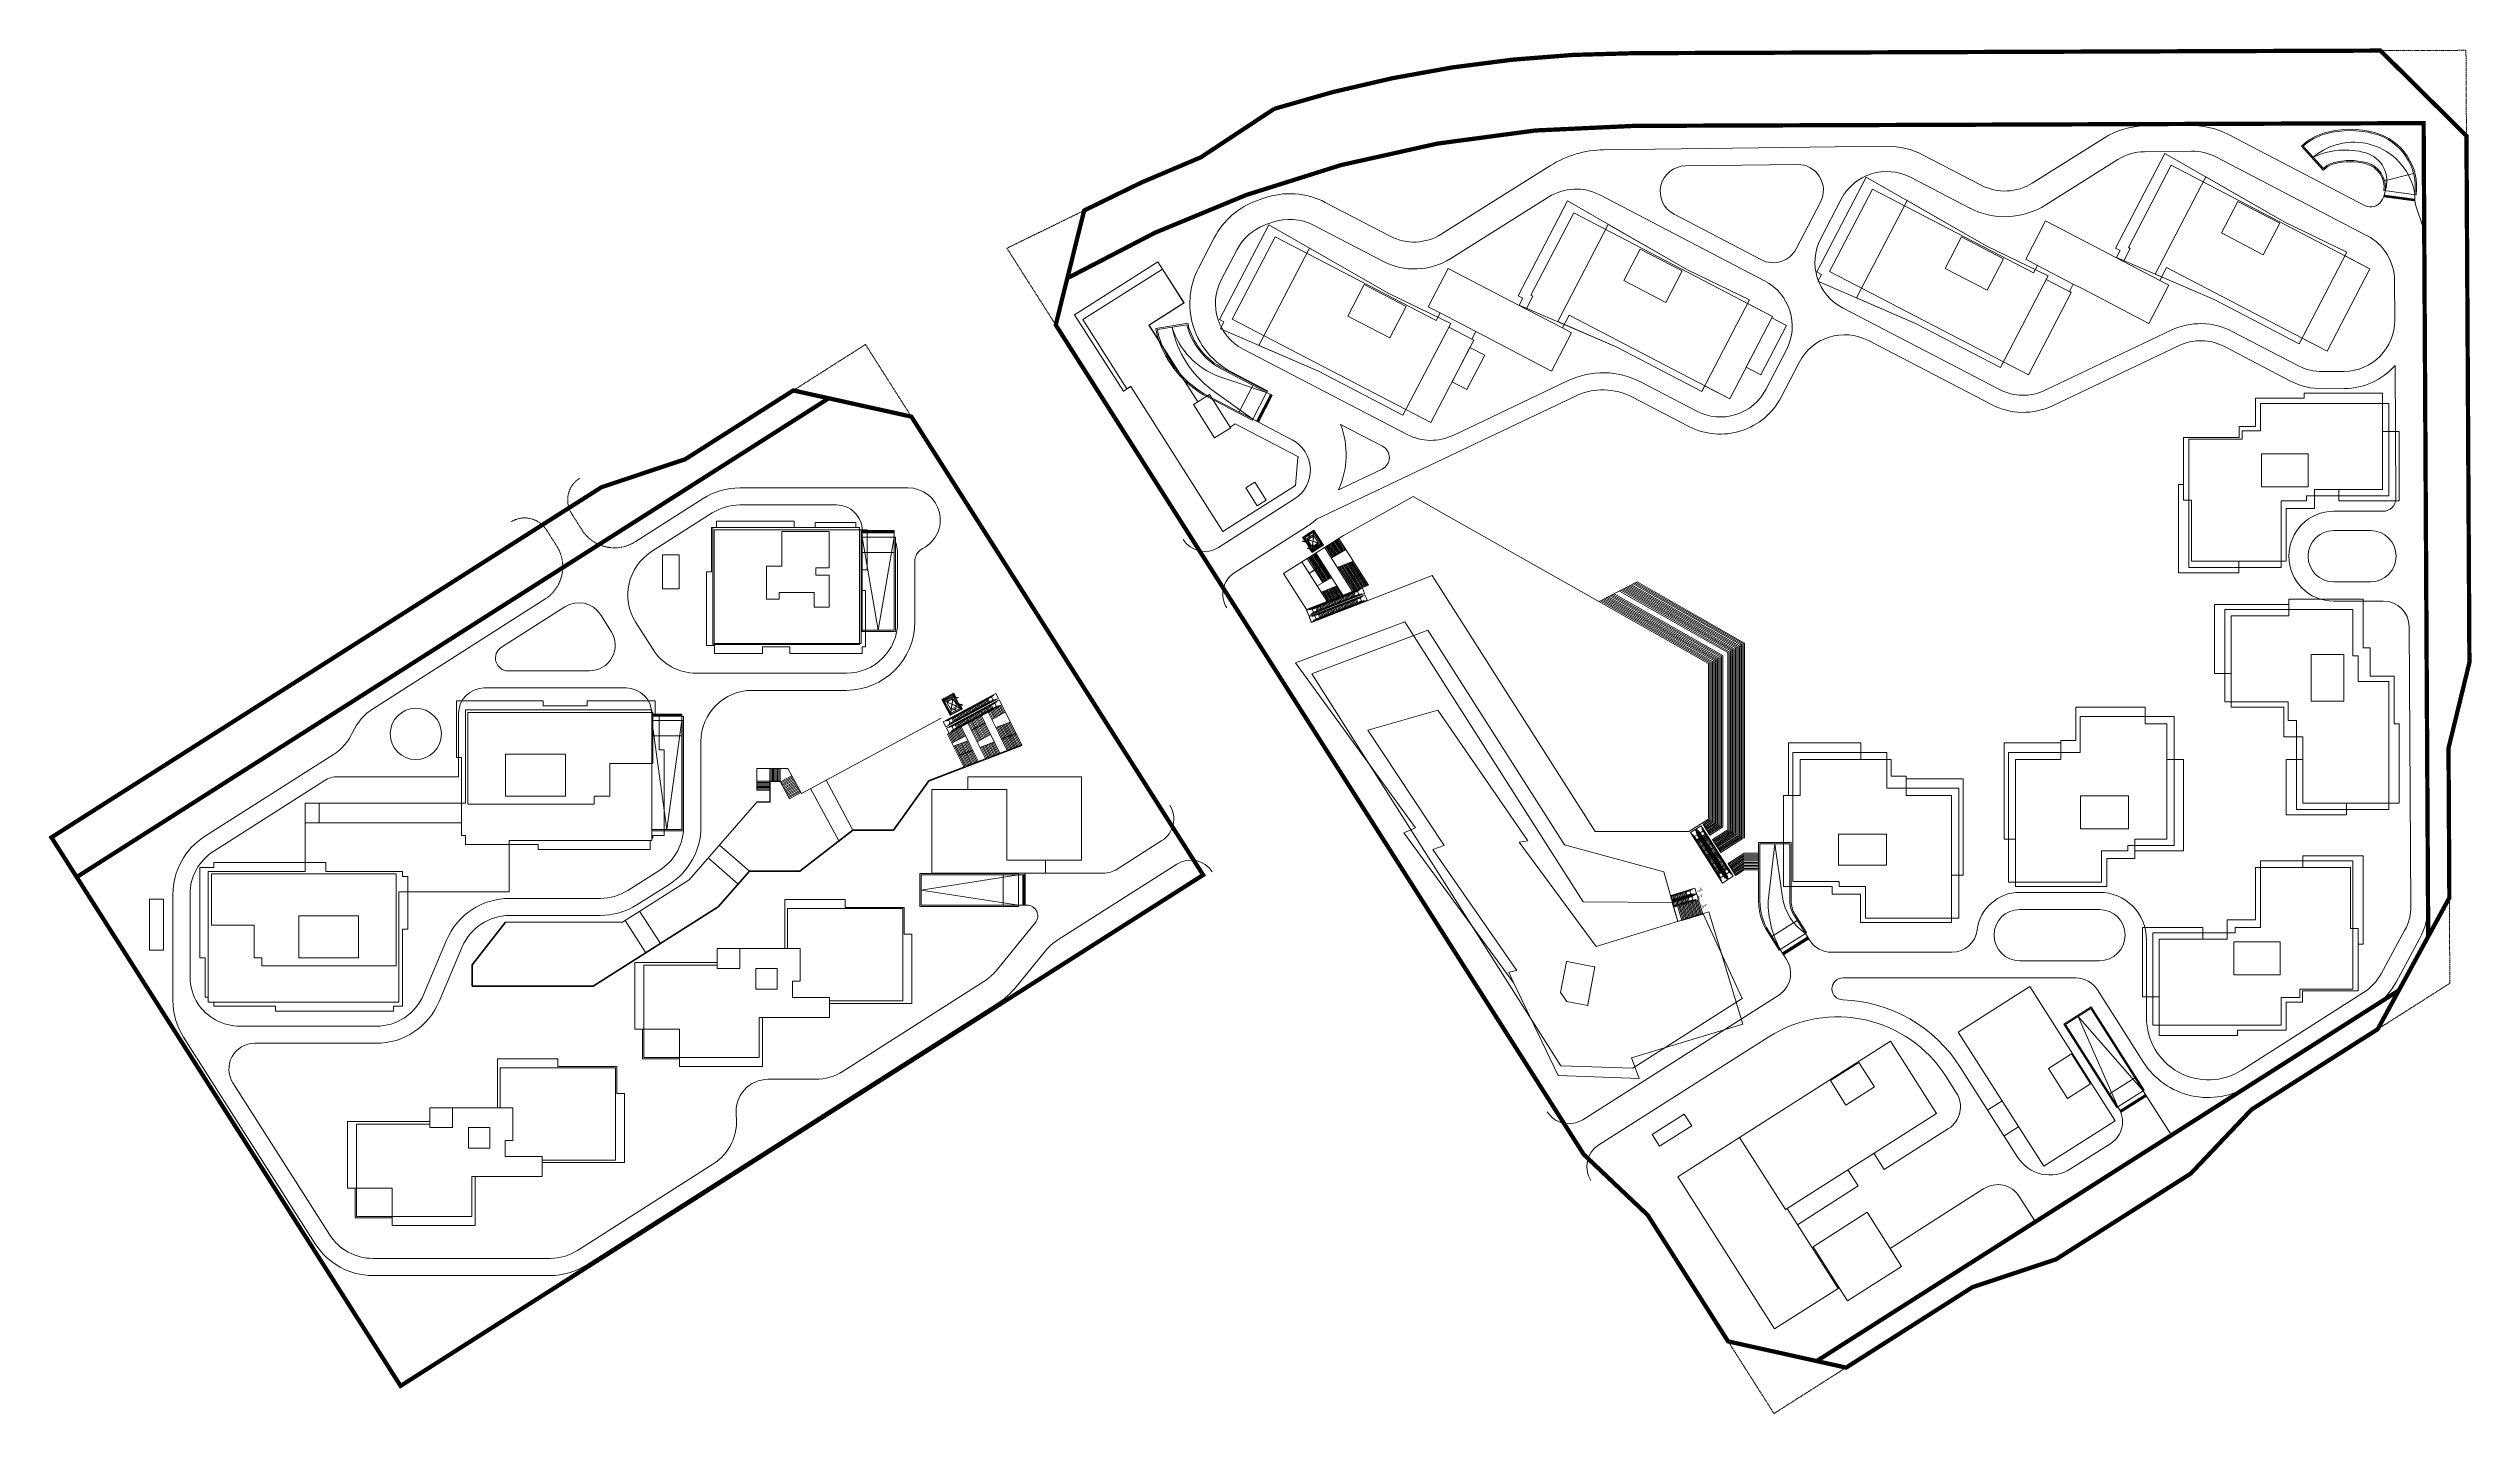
# Paper-space layout 'Layout1' of a CAD drawing. Extents: x -24879 to 517428347, y -192 to 293867594.
# Drawn here: x -24879 to -24312, y -192 to 127 of the extents above.
import ezdxf

# ---------------------------------------------------------------- set-up
doc = ezdxf.new("R2010")
doc.units = 0
doc.header["$LTSCALE"] = 10
doc.header["$MEASUREMENT"] = 0
doc.linetypes.add('$1$DASH', pattern=[0.35, 0.25, -0.1])
doc.linetypes.add('DASH', pattern=[0.35, 0.25, -0.1])
doc.layers.add('M-HACH-GRUD', color=253, linetype='Continuous', lineweight=18)
doc.styles.add('14# outline$0$_TCH_DIM', font='SIMPLEX', dxfattribs={"bigfont": 'GBCBIG'})

# ---------------------------------------------------------------- blocks, each defined once
blk = doc.blocks.new('fhdtre')
h = blk.add_hatch()
h.set_pattern_fill('ANSI31', color=256, scale=100, angle=107.4999)
h.set_pattern_definition([(152.4999, (655613.43, 393725.65), (-73.302836, -140.812843), [])])
h.paths.add_polyline_path([(2947, 2412), (2503, 2643), (-729, -3566), (-286, -3797)])
for p, q in [((-9571, 6844), (1616, 3105)), ((-11187, 3740), (-1616, -3105)), ((-1577, 4767), (-4809, -1442)), ((1616, 3105), (-1616, -3105)), ((2503, 2643), (-729, -3566)), ((2503, 2643), (-729, -3566)), ((2947, 2412), (-286, -3797)), ((1616, 3105), (2503, 2643)), ((2503, 2643), (2947, 2412)), ((-1616, -3105), (-729, -3566)), ((-729, -3566), (-286, -3797))]:
    blk.add_line(p, q)
for points in [[(1755, 3371), (-8579, 8750, -0.1989119), (-16549, 18248, -0.0481076), (-16776, 19319), (-24276, 18063, 0.0405622), (-23797, 15963, 0.2000415), (-12088, 2009), (-1755, -3371)], [(1616, 3105), (-8718, 8484, -0.1989119), (-16835, 18158, -0.0349208), (-17030, 18972), (-23934, 17817, 0.0349208), (-23511, 16053, 0.2000487), (-11950, 2275), (-1616, -3105)]]:
    blk.add_lwpolyline(points, format="xyb")
for centre, radius, start, end in [((3194, 23138), 24147, 191.3291, 233.44702), ((-3214, 23779), 18088, 197.31887, 249.42508)]:
    blk.add_arc(centre, radius, start, end)
blk = doc.blocks.new('hatetwa')
h = blk.add_hatch()
h.set_pattern_fill('ANSI31', color=256, scale=100, angle=37.49968)
h.set_pattern_definition([(82.49968, (616006.7, -489687.98), (-157.391756, 20.72191), [])])
h.paths.add_polyline_path([(24067, -10078), (24046, -9574), (16811, -8619), (16640, -9100)])
for p, q in [((-2544, 2826), (2544, -2826)), ((-2123, 2806), (2561, -2396)), ((16885, -5353), (23662, -3600)), ((16727, -7599), (24262, -8591))]:
    blk.add_line(p, q)
for centre, radius, start, end in [((6576, -6855), 13300, 105, 133.2925), ((6576, -6855), 13000, 105, 132), ((8826, -15252), 21993, 75, 105), ((8826, -15252), 21693, 75, 105), ((11076, -6855), 13000, 352.49968, 75), ((11076, -6855), 13300, 352.49968, 75), ((9666, -10751), 14467, 8.74399, 130.77043), ((7701, -15676), 17555, 74.25292, 115.22765), ((10598, -5343), 6824, 340.34834, 74.11477), ((6576, -6855), 5700, 105, 135.01696), ((6576, -6855), 6000, 105, 132), ((8826, -15252), 14693, 75, 105), ((8826, -15252), 14393, 75, 105), ((11076, -6855), 5700, 352.49968, 75), ((11076, -6855), 6000, 352.49968, 75)]:
    blk.add_arc(centre, radius, start, end)
blk = doc.blocks.new('A$C0CFE52CA')
h = blk.add_hatch()
h.set_pattern_fill('ANSI31', color=256, scale=100, angle=135)
h.set_pattern_definition([(180, (422832.81, 651968.2), (-1e-14, -158.75), [])])
h.paths.add_polyline_path([(24600, 3500), (24100, 3500), (24100, -3500), (24600, -3500)])
for p, q in [((19500, 3500), (19500, -3500)), ((23100, 3500), (23100, 3800)), ((23100, 3500), (23100, -3500)), ((23100, 3500), (24600, 3500)), ((24100, 3500), (24100, -3500)), ((24600, 3500), (24600, -3500)), ((23100, -3500), (23100, -3800)), ((23100, -3500), (24600, -3500))]:
    blk.add_line(p, q)
for points in [[(23100, 3800), (0, 3800), (0, -3800), (23100, -3800)], [(23100, 3500), (300, 3500), (300, -3500), (23100, -3500)], [(23100, 3500), (300, 0), (23100, -3500)]]:
    blk.add_lwpolyline(points)
blk = doc.blocks.new('thrsej')
h = blk.add_hatch()
h.set_pattern_fill('ANSI31', color=256, scale=100, angle=77.36273)
h.set_pattern_definition([(122.362729, (768877.47, -11804.44), (-134.092363, -84.975294), [])])
h.paths.add_polyline_path([(7967, -22537), (7699, -22115), (1786, -25862), (2054, -26284)])
for p, q in [((-3800, -1), (3800, 1)), ((3800, 1), (3802, -13750)), ((-3800, -1), (-3798, -13751)), ((-3500, -300), (-3498, -13751)), ((-3500, -300), (3500, -300)), ((3500, -300), (3502, -13750)), ((7164, -21270), (4434, -16962)), ((7417, -21109), (4687, -16802)), ((998, -25178), (-1732, -20870)), ((1251, -25017), (-1479, -20709)), ((-676, -21976), (5237, -18229)), ((1251, -25017), (7164, -21270)), ((1786, -25862), (7699, -22115)), ((7699, -22115), (1786, -25862)), ((2054, -26284), (7967, -22537)), ((7967, -22537), (2054, -26284)), ((7164, -21270), (7417, -21109)), ((7164, -21270), (7967, -22537)), ((998, -25178), (1251, -25017)), ((1251, -25017), (2054, -26284))]:
    blk.add_line(p, q)
for points in [[(0, -300), (-1566, -13750)], [(0, -300), (1809, -12797)]]:
    blk.add_lwpolyline(points)
for centre, radius, start, end in [((9502, -13750), 13300, 180, 212.36273), ((9502, -13750), 13000, 180, 212.36273), ((21613, -13940), 23180, 179.53138, 208.54598), ((13777, -11163), 12079, 187.77511, 236.80283), ((9502, -13750), 6000, 180, 212.36273), ((9502, -13750), 5700, 180, 212.36273)]:
    blk.add_arc(centre, radius, start, end)
blk = doc.blocks.new('A$C0F725127')
h = blk.add_hatch()
h.set_pattern_fill('ANSI31', color=256, scale=100, angle=135)
h.set_pattern_definition([(180, (425532.81, 651968.2), (-1e-14, -158.75), [])])
h.paths.add_polyline_path([(27300, 3500), (26800, 3500), (26800, -3500), (27300, -3500)])
for p, q in [((22200, 3500), (22200, -3500)), ((25800, 3500), (25800, -3500)), ((25800, 3500), (27300, 3500)), ((26800, 3500), (26800, -3500)), ((27300, 3500), (27300, -3500)), ((25800, -3500), (25800, -3800)), ((25800, -3500), (27300, -3500))]:
    blk.add_line(p, q)
for points in [[(25800, 3500), (0, 3500), (0, -3800), (25800, -3800)], [(25800, 3500), (300, 3500), (300, -3500), (25800, -3500)], [(25800, 3500), (300, 0), (25800, -3500)]]:
    blk.add_lwpolyline(points)
blk = doc.blocks.new('A$C1A247D23')
h = blk.add_hatch()
h.set_pattern_fill('ANSI31', color=256, scale=100, angle=135)
h.set_pattern_definition([(180, (421832.81, 651968.2), (-1e-14, -158.75), [])])
h.paths.add_polyline_path([(23600, 4000), (23100, 4000), (23100, -3500), (23600, -3500)])
for p, q in [((18500, 4000), (18500, -3500)), ((22100, 4000), (22100, -3500)), ((22100, 4000), (23600, 4000)), ((23100, 4000), (23100, -3500)), ((23600, 4000), (23600, -3500)), ((22100, -3500), (22100, -3800)), ((22100, -3500), (23600, -3500))]:
    blk.add_line(p, q)
for points in [[(22100, 4000), (0, 4000), (0, -3800), (22100, -3800)], [(22100, 4000), (300, 4000), (300, -3500), (22100, -3500)], [(22100, 4000), (300, 250), (22100, -3500)]]:
    blk.add_lwpolyline(points)
blk = doc.blocks.new('A$C6BE46B73')
h = blk.add_hatch()
h.set_pattern_fill('ANSI31', color=256, scale=100, angle=135)
h.set_pattern_definition([(180, (422832.81, 651968.2), (-1e-14, -158.75), [])])
h.paths.add_polyline_path([(24600, 3500), (24100, 3500), (24100, -3500), (24600, -3500)])
for p, q in [((19500, 3600), (19500, -3500)), ((23100, 3600), (23100, 3900)), ((23100, 3600), (23100, -3500)), ((23100, 3600), (24600, 3600)), ((24100, 3600), (24100, -3500)), ((24600, 3600), (24600, -3500)), ((23100, -3500), (23100, -3800)), ((23100, -3500), (24600, -3500))]:
    blk.add_line(p, q)
for points in [[(23100, 3900), (0, 3900), (0, -3800), (23100, -3800)], [(23100, 3600), (300, 3600), (300, -3500), (23100, -3500)], [(23100, 3600), (300, 50), (23100, -3500)]]:
    blk.add_lwpolyline(points)
blk = doc.blocks.new('14-T')
at = {"linetype": 'Continuous'}
for p, q in [((-1856, 6121), (-7512, 4405)), ((-7505, 4377), (-2978, 5750)), ((-7484, 4294), (-2440, 5824)), ((-2422, 5766), (-7470, 4235)), ((-2978, 5750), (-2870, 5693)), ((-2440, 5824), (-2422, 5766)), ((-1465, 4831), (-1856, 6121)), ((-7512, 4405), (-7369, 3817)), ((-7234, 3814), (-7458, 3665)), ((-7458, 3665), (-7331, 3662)), ((-7447, 4139), (-2894, 5520)), ((-3882, 5220), (-7447, 4139)), ((-7369, 3817), (-7234, 3814)), ((-7331, 3662), (-7193, 3093)), ((-7095, 3409), (-7327, 4175)), ((-2662, 4754), (-7258, 3360)), ((-3650, 4454), (-7258, 3360)), ((-7234, 3264), (-2133, 4811)), ((-2115, 4754), (-7220, 3205)), ((-2603, 4516), (-7200, 3122)), ((-7193, 3093), (-7169, 2996)), ((-7169, 2996), (-7026, 2408)), ((-7162, 2968), (-2557, 4365)), ((-7142, 2884), (-2020, 4438)), ((-2002, 4380), (-7128, 2826)), ((-6892, 2405), (-7115, 2256)), ((-7115, 2256), (-6989, 2253)), ((-7105, 2729), (-2474, 4134)), ((-3462, 3834), (-7105, 2729)), ((-7058, 2254), (-7068, 2287)), ((-6808, 3497), (-7040, 4262)), ((-7026, 2408), (-6892, 2405)), ((-6989, 2253), (-6851, 1684)), ((-2241, 3368), (-6915, 1951)), ((-3230, 3069), (-6915, 1951)), ((-6675, 2024), (-6907, 2789)), ((-6892, 1854), (-1712, 3425)), ((-1695, 3368), (-6878, 1796)), ((-2183, 3130), (-6858, 1712)), ((-6851, 1684), (-1045, 3445)), ((-6521, 3584), (-6753, 4349)), ((-6388, 2111), (-6620, 2876)), ((-6234, 3671), (-6466, 4436)), ((-6101, 2198), (-6333, 2964)), ((-5947, 3758), (-6179, 4523)), ((-5813, 2285), (-6046, 3051)), ((-1045, 3445), (-5925, 1965)), ((-4880, -1480), (-5925, 1965)), ((-5660, 3845), (-5892, 4610)), ((-5526, 2372), (-5759, 3138)), ((-4593, -1393), (-5638, 2052)), ((-5372, 3932), (-5605, 4697)), ((-5239, 2459), (-5471, 3225)), ((-4306, -1306), (-5351, 2139)), ((-5085, 4019), (-5318, 4785)), ((-4952, 2546), (-5184, 3312)), ((-4019, -1219), (-5064, 2226)), ((-4798, 4106), (-5031, 4872)), ((-4665, 2633), (-4897, 3399)), ((0, 0), (-4880, -1480)), ((-3732, -1132), (-4777, 2313)), ((-4511, 4193), (-4743, 4959)), ((-4378, 2720), (-4610, 3486)), ((-3445, -1045), (-4490, 2400)), ((-4224, 4280), (-4456, 5046)), ((-4091, 2807), (-4323, 3573)), ((-3158, -958), (-4203, 2487)), ((-3937, 4367), (-4169, 5133)), ((-3804, 2895), (-4036, 3660)), ((-2871, -871), (-3916, 2574)), ((-3650, 4454), (-3882, 5220)), ((-3882, 5220), (-3650, 4454)), ((-3517, 2982), (-3749, 3747)), ((-2584, -784), (-3629, 2661)), ((-3230, 3069), (-3462, 3834)), ((-3462, 3834), (-3230, 3069)), ((-2297, -697), (-3342, 2748)), ((-2010, -610), (-3054, 2836)), ((-2789, 4716), (-3021, 5481)), ((-2894, 5520), (-2853, 5636)), ((-1723, -522), (-2767, 2923)), ((-2563, 4680), (-2662, 4754)), ((-2546, 4623), (-2603, 4516)), ((-2557, 4365), (-2603, 4516)), ((-2368, 3330), (-2601, 4095)), ((-1465, 4831), (-2595, 4488)), ((-1436, 4735), (-2566, 4392)), ((-2557, 4365), (-2450, 4307)), ((-1435, -435), (-2480, 3010)), ((-2474, 4134), (-2433, 4250)), ((-2143, 3295), (-2241, 3368)), ((-1148, -348), (-2193, 3097)), ((-2126, 3237), (-2183, 3130)), ((-2133, 4811), (-2115, 4754)), ((-2020, 4438), (-2002, 4380)), ((-861, -261), (-1906, 3184)), ((-1712, 3425), (-1695, 3368)), ((-574, -174), (-1619, 3271)), ((-1045, 3445), (-1436, 4735)), ((-287, -87), (-1332, 3358)), ((0, 0), (-1045, 3445))]:
    blk.add_line(p, q, dxfattribs=at)
for points in [[(-6541, 3995, 0, 0, 0), (-2522, 5214, 240, 0, 0), (-1661, 5476, 0, 0, 0)], [(-1240, 4090, 0, 0, 0), (-5260, 2871, 240, 0, 0), (-6121, 2610, 0, 0, 0)], [(-535, 1763, 0, 0, 0), (-4554, 544, 240, 0, 0), (-5415, 283, 0, 0, 0)]]:
    blk.add_lwpolyline(points, format="xyseb")
at = {"style": '14# outline$0$_TCH_DIM'}
for s, p in [('下', (-1598, 5668)), ('上', (-1399, 4377)), ('上', (-401, 2118))]:
    blk.add_text(s, height=1013, rotation=302.43463, dxfattribs=at).set_placement(p)
blk = doc.blocks.new('109l1')
at = {"linetype": 'Continuous'}
for p, q in [((-3884, 7793), (8827, 14638)), ((2722, 11351), (4893, 6996)), ((2987, 11493), (5158, 7137)), ((3251, 11635), (5423, 7278)), ((3515, 11777), (5687, 7419)), ((3779, 11920), (5952, 7561)), ((4044, 12062), (6217, 7702)), ((5629, 12916), (8098, 7963)), ((5894, 13058), (6732, 11376)), ((6158, 13201), (6997, 11517)), ((6422, 13343), (7262, 11658)), ((6467, 11235), (9645, 12929)), ((6686, 13485), (7527, 11799)), ((6951, 13627), (7791, 11941)), ((7215, 13770), (8056, 12082)), ((7479, 13912), (8321, 12223)), ((7743, 14054), (8586, 12364)), ((8008, 14197), (8851, 12505)), ((8272, 14339), (9116, 12646)), ((8536, 14481), (9380, 12788)), ((-3884, 7793), (0, 0)), ((-3620, 7935), (-2579, 5846)), ((-3356, 8077), (-2314, 5987)), ((-3092, 8220), (-2049, 6129)), ((-2844, 5705), (334, 7399)), ((-2827, 8362), (-1784, 6270)), ((-2563, 8504), (-1520, 6411)), ((-2464, 4944), (907, 6250)), ((-2299, 8647), (-1255, 6552)), ((-2035, 8789), (-990, 6693)), ((-1770, 8931), (-725, 6834)), ((-1506, 9074), (-460, 6976)), ((-1242, 9216), (-195, 7117)), ((-977, 9358), (69, 7258)), ((-713, 9500), (1355, 5351)), ((-498, 5705), (1967, 762)), ((-217, 5814), (2248, 871)), ((64, 5923), (2529, 979)), ((345, 6032), (2810, 1088)), ((626, 6141), (3091, 1197)), ((872, 10354), (3041, 6004)), ((1137, 10497), (3304, 6149)), ((1401, 10639), (3569, 6290)), ((1665, 10781), (3834, 6431)), ((1678, 8738), (4856, 10432)), ((1722, 8649), (4901, 10343)), ((1929, 10924), (4098, 6572)), ((2194, 11066), (4363, 6714)), ((2458, 11208), (4628, 6855)), ((3039, 6008), (6217, 7702)), ((3041, 6004), (5057, 1959)), ((3713, 4655), (7085, 5961)), ((6217, 7702), (8429, 3265)), ((6523, 5744), (7867, 3047)), ((6804, 5853), (8148, 3156)), ((7426, 9311), (10798, 10617)), ((7707, 9420), (10395, 4027)), ((7988, 9529), (10676, 4135)), ((8098, 7963), (10114, 3918)), ((8269, 9637), (10957, 4244)), ((8550, 9746), (11238, 4353)), ((8748, 6659), (12119, 7965)), ((8793, 6569), (12164, 7875)), ((8831, 9855), (11519, 4462)), ((9112, 9964), (11800, 4571)), ((9393, 10073), (12081, 4680)), ((9674, 10181), (12362, 4788)), ((9955, 10290), (12643, 4897)), ((10236, 10399), (12924, 5006)), ((10517, 10508), (13205, 5115)), ((-2183, 5052), (281, 109)), ((-1902, 5161), (562, 218)), ((-1621, 5270), (843, 326)), ((-1377, 2763), (1994, 4069)), ((-1340, 5379), (1124, 435)), ((-1333, 2673), (2039, 3979)), ((-1059, 5488), (1405, 544)), ((-778, 5597), (1686, 653)), ((1355, 5351), (3371, 1306)), ((3994, 4764), (5338, 2068)), ((4275, 4873), (5619, 2177)), ((4556, 4982), (5900, 2285)), ((4837, 5091), (6181, 2394)), ((5118, 5200), (6462, 2503)), ((5399, 5308), (6743, 2612)), ((5680, 5417), (7024, 2721)), ((5961, 5526), (7305, 2830)), ((6242, 5635), (7586, 2938))]:
    blk.add_line(p, q, dxfattribs=at)
at = {"linetype": 'Continuous', "ltscale": 0.01}
blk.add_line((0, 0), (13486, 5224), dxfattribs=at)
at = {"linetype": 'Continuous'}
blk.add_lwpolyline([(13486, 5224), (8800, 14624)], dxfattribs=at)
blk = doc.blocks.new('109-2')
at = {"linetype": 'Continuous', "ltscale": 0.01}
for p, q in [((0, 0), (0, -5100)), ((0, 0), (7220, 0)), ((3000, 0), (2994, -7810)), ((3300, 0), (3300, -3000)), ((3600, 0), (3600, -3000)), ((3900, 0), (3900, -3000)), ((4200, 0), (4200, -3000)), ((4500, 0), (4500, -3000)), ((4800, 0), (4800, -3000)), ((5100, 0), (5100, -3000)), ((5400, 0), (5400, -3000)), ((7220, 0), (10270, -5662)), ((0, -3000), (5429, -3000)), ((0, -3300), (3000, -3300)), ((0, -3600), (3000, -3600)), ((0, -3900), (3000, -3900)), ((0, -4200), (3000, -4200)), ((0, -4500), (3000, -4500)), ((0, -4800), (3000, -4800)), ((0, -5100), (3000, -5100)), ((5429, -3000), (7629, -7085)), ((7629, -7085), (7585, -7108))]:
    blk.add_line(p, q, dxfattribs=at)
at = {"linetype": 'Continuous', "ltscale": 0.01, "flags": 128}
for points in [[(0, -7860), (3044, -7860), (3050, -3050), (5399, -3050), (7585, -7108)], [(8136, -1700), (5495, -3123)], [(8278, -1964), (5637, -3387)], [(8421, -2229), (5779, -3651)], [(8563, -2493), (5922, -3915)], [(8705, -2757), (6064, -4179)], [(8847, -3021), (6206, -4443)], [(8990, -3285), (6348, -4708)], [(9132, -3549), (6491, -4972)], [(9274, -3813), (6633, -5236)], [(9416, -4077), (6775, -5500)], [(9559, -4342), (6917, -5764)], [(9701, -4606), (7060, -6028)], [(9843, -4870), (7202, -6292)], [(9985, -5134), (7344, -6557)], [(10128, -5398), (7486, -6821)], [(10270, -5662), (7629, -7085)]]:
    blk.add_lwpolyline(points, dxfattribs=at)
at = {"ltscale": 0.5}
blk.add_lwpolyline([(2994, -7810), (0, -7810), (0, -7860)], dxfattribs=at)
blk = doc.blocks.new('ADT-TB-190-030$0$raidisseur')
at = {"ltscale": 10}
for p, q in [((-0.01, 0.06), (-0.01, 0.05)), ((-0.01, 0.06), (-0.01, 0.05)), ((-0.01, 0.06), (-0.01, 0.05)), ((-0.01, 0.06), (-0.01, 0.05)), ((-0.01, 0.06), (-0.01, 0.05)), ((-0.01, 0.06), (-0.01, 0.05)), ((-0.01, 0.06), (-0.01, 0.05)), ((-0.01, 0.06), (-0.01, 0.05)), ((-0.01, 0.06), (-0.01, 0.05)), ((-0.01, 0.06), (-0.01, 0.05)), ((-0.01, 0.06), (-0.01, 0.05)), ((-0.01, 0.06), (-0.01, 0.05)), ((-0.01, 0.06), (-0.01, 0.05)), ((-0.01, 0.06), (-0.01, 0.05)), ((-0.01, 0.06), (-0.01, 0.05)), ((-0.01, 0.06), (-0.01, 0.05)), ((-0.01, 0.06), (-0.01, 0.05)), ((-0.01, 0.06), (-0.01, 0.05)), ((-0.01, 0.06), (-0.01, 0.05)), ((-0.01, 0.06), (-0.01, 0.05)), ((-0.01, 0.04), (-0.01, 0.04)), ((-0.01, 0.04), (-0.01, 0.04)), ((-0.01, 0.04), (-0.01, 0.04)), ((-0.01, 0.04), (-0.01, 0.04)), ((-0.01, 0.04), (-0.01, 0.04)), ((0.01, 0.06), (0.01, 0.05)), ((0.01, 0.06), (0.01, 0.05)), ((0.01, 0.06), (0.01, 0.05)), ((0.01, 0.06), (0.01, 0.05)), ((0.01, 0.06), (0.01, 0.05)), ((0.01, 0.06), (0.01, 0.05)), ((0.01, 0.06), (0.01, 0.05)), ((0.01, 0.06), (0.01, 0.05)), ((0.01, 0.06), (0.01, 0.05)), ((0.01, 0.06), (0.01, 0.05)), ((0.01, 0.06), (0.01, 0.05)), ((0.01, 0.06), (0.01, 0.05)), ((0.01, 0.06), (0.01, 0.05)), ((0.01, 0.06), (0.01, 0.05)), ((0.01, 0.06), (0.01, 0.05)), ((0.01, 0.06), (0.01, 0.05)), ((0.01, 0.06), (0.01, 0.05)), ((0.01, 0.06), (0.01, 0.05)), ((0.01, 0.06), (0.01, 0.05)), ((0.01, 0.06), (0.01, 0.05)), ((0.01, 0.04), (0.01, 0.04))]:
    blk.add_line(p, q, dxfattribs=at)
for points in [[(-0.02, 0.05), (-0.02, 0.06), (-0.02, 0.05), (-0.02, 0.06)], [(-0.01, 0.04), (-0.01, 0.04), (-0.01, 0.04)], [(0.01, 0.04), (0.01, 0.04), (0.01, 0.04)], [(0.01, 0.04), (0.01, 0.04), (0.01, 0.04)], [(0.02, 0.05), (0.02, 0.06), (0.02, 0.05), (0.02, 0.06)]]:
    blk.add_lwpolyline(points, dxfattribs=at)
for points in [[(-0.01, 0.05), (-0.02, 0.05), (-0.02, 0.06), (-0.01, 0.06)], [(0.01, 0), (-0.01, 0), (-0.01, 0.03), (0.01, 0.03)], [(0, 0.04), (0, 0.04), (0, 0.03), (0, 0.03)], [(0.01, 0.05), (0.02, 0.05), (0.02, 0.06), (0.01, 0.06)]]:
    blk.add_lwpolyline(points, close=True, dxfattribs=at)
for points in [[(-0.01, 0.04, 0.545556), (-0.01, 0.05, 0.414214), (-0.01, 0.04, 0.134718), (-0.01, 0.04, 0.347841), (0, 0.04), (0, 0.04), (0, 0.04), (0, 0.05), (0, 0.05), (0, 0.05), (0, 0.05), (0, 0.05, 0.131652), (0, 0.05, 0.57735), (0, 0.05, 0.131652), (0, 0.05), (0, 0.05), (0, 0.05), (0, 0.05, 0.131652), (0, 0.05, 0.57735), (0, 0.05, 0.131652), (0, 0.05), (0, 0.05), (0, 0.05), (0, 0.05, 0.131652), (0, 0.05, 0.57735), (0, 0.05, 0.131652), (0, 0.05), (0, 0.05), (0, 0.05), (0, 0.05, 0.131652), (0, 0.04, 0.267949), (0, 0.04, 0.267949), (0, 0.04, 0.131652), (0, 0.04), (0, 0.04), (0, 0.04, 0.198912), (0, 0.04), (0, 0.04, 0.198912), (0, 0.04, 0.198912), (0, 0.04), (0, 0.04, 0.198912), (0, 0.04), (0, 0.04), (0, 0.04, 0.131652), (0, 0.04, 0.267949), (0, 0.04, 0.267949), (0, 0.04, 0.131652), (0, 0.05), (0, 0.05), (0, 0.05), (0, 0.05, 0.131652), (0, 0.05, 0.57735), (0, 0.05, 0.131652), (0, 0.05), (0, 0.05), (0, 0.05), (0, 0.05, 0.131652), (0, 0.05, 0.57735), (0, 0.05, 0.131652), (0, 0.05), (0, 0.05), (0, 0.05), (0, 0.05, 0.131652), (0, 0.05, 0.57735), (0, 0.05, 0.131652), (0, 0.05), (0, 0.05), (0, 0.05), (0, 0.05), (0, 0.05), (0, 0.04), (0, 0.04), (0, 0.04, 0.347841), (0.01, 0.04, 0.134718), (0.01, 0.04, 0.414214), (0.01, 0.05, 0.545556), (0.01, 0.04, -0.238208), (0, 0.04, -0.10147), (0, 0.04), (0, 0.04), (0, 0.05, -0.720759), (0, 0.05), (0, 0.05, 1), (0, 0.05), (0, 0.05, -0.414214), (0, 0.05), (0, 0.06, -0.720759), (0, 0.06), (0, 0.06, 1), (0, 0.06), (0, 0.06, -0.414214), (0, 0.06), (0, 0.06, -0.720759), (0, 0.06), (0, 0.06, 1), (0, 0.06), (0, 0.06), (0, 0.06), (0, 0.06), (0, 0.06, 1), (0, 0.06), (0, 0.06, -0.720759), (0, 0.06), (0, 0.06, -0.414214), (0, 0.06), (-0.01, 0.06, 1), (-0.01, 0.06), (0, 0.06, -0.720759), (0, 0.06), (0, 0.05, -0.414214), (0, 0.05), (-0.01, 0.05, 1), (-0.01, 0.05), (0, 0.05, -0.720759), (0, 0.05), (0, 0.04), (0, 0.04, -0.10147), (0, 0.04, -0.238208)], [(-0.01, 0.04, -0.845924), (-0.01, 0.04), (-0.01, 0.04, 0.414214), (-0.01, 0.04), (-0.01, 0.04), (-0.01, 0.04), (-0.01, 0.04, 0.520567), (-0.01, 0.04), (-0.01, 0.04), (-0.01, 0.04, -0.414214), (-0.01, 0.04), (-0.01, 0.04), (-0.01, 0.04, 0.120523), (-0.01, 0.04, -0.413678), (-0.01, 0.04), (-0.01, 0.04, -0.069333), (-0.01, 0.04, -0.291057), (-0.01, 0.04), (-0.01, 0.04, -1), (-0.01, 0.04), (-0.01, 0.04, 0.309299), (-0.01, 0.04, 0.048427), (-0.01, 0.04, 1.263001), (-0.01, 0.04), (-0.01, 0.04, -0.383864), (-0.01, 0.04), (-0.01, 0.04, -0.414214), (-0.01, 0.04), (-0.01, 0.04), (-0.01, 0.04, 0.520567), (-0.01, 0.04), (-0.01, 0.04), (-0.01, 0.04), (-0.01, 0.04, 0.414214), (-0.01, 0.04), (-0.01, 0.04, -0.845924), (-0.01, 0.04, 0.11866), (-0.01, 0.04, -0.426057), (-0.01, 0.04, 0.11866)], [(-0.01, 0.04, -0.445229), (-0.01, 0.04), (-0.01, 0.04, -0.383864), (-0.01, 0.04), (-0.01, 0.04, -0.414214), (-0.01, 0.04), (-0.01, 0.04, -0.414214), (-0.01, 0.04), (-0.01, 0.04)], [(-0.01, 0.04, -0.804107), (-0.01, 0.04), (-0.01, 0.04, -0.288607), (-0.01, 0.04), (-0.01, 0.04, -0.344328), (-0.01, 0.04), (-0.01, 0.04, -0.288607), (-0.01, 0.04), (-0.01, 0.04)], [(-0.01, 0.04, -0.445229), (-0.01, 0.04), (-0.01, 0.04, -0.383864), (-0.01, 0.04), (-0.01, 0.04, -0.414214), (-0.01, 0.04), (-0.01, 0.04, -0.414214), (-0.01, 0.04), (-0.01, 0.04)], [(0, 0.05), (0, 0.05), (0, 0.05, -0.414214), (0, 0.05), (0, 0.06, -0.414214), (0, 0.06), (0, 0.06), (0, 0.06, -0.414214), (0, 0.06), (0, 0.05, -0.414214), (0, 0.05), (0, 0.05)], [(0, 0.04), (0, 0.04, -0.414214), (0, 0.04), (0, 0.04, -0.198912), (0, 0.04), (0, 0.05, -0.414214), (0, 0.05), (0, 0.05, -0.414214), (0, 0.05), (0, 0.04, -0.198912)], [(0.01, 0.04, 0.845924), (0.01, 0.04), (0.01, 0.04, -0.414214), (0.01, 0.04), (0.01, 0.04), (0.01, 0.04), (0.01, 0.04, -0.520567), (0.01, 0.04), (0.01, 0.04), (0.01, 0.04, 0.414214), (0.01, 0.04), (0.01, 0.04), (0.01, 0.04, -0.120523), (0.01, 0.04, 0.413678), (0.01, 0.04), (0.01, 0.04, 0.069333), (0.01, 0.04, 0.291057), (0.01, 0.04), (0.01, 0.04, 1), (0.01, 0.04), (0.01, 0.04, -0.309299), (0.01, 0.04, -0.048427), (0.01, 0.04, -1.263001), (0.01, 0.04), (0.01, 0.04, 0.383864), (0.01, 0.04), (0.01, 0.04, 0.414214), (0.01, 0.04), (0.01, 0.04), (0.01, 0.04, -0.520567), (0.01, 0.04), (0.01, 0.04), (0.01, 0.04), (0.01, 0.04, -0.414214), (0.01, 0.04), (0.01, 0.04, 0.845924), (0.01, 0.04, -0.11866), (0.01, 0.04, 0.426057), (0.01, 0.04, -0.11866)], [(0.01, 0.04, 0.445229), (0.01, 0.04), (0.01, 0.04, 0.383864), (0.01, 0.04), (0.01, 0.04, 0.414214), (0.01, 0.04), (0.01, 0.04, 0.414214), (0.01, 0.04), (0.01, 0.04)], [(0.01, 0.04, 0.445229), (0.01, 0.04), (0.01, 0.04, 0.383864), (0.01, 0.04), (0.01, 0.04, 0.414214), (0.01, 0.04), (0.01, 0.04, 0.414214), (0.01, 0.04), (0.01, 0.04)], [(0.01, 0.04, 0.804107), (0.01, 0.04), (0.01, 0.04, 0.288607), (0.01, 0.04), (0.01, 0.04, 0.344328), (0.01, 0.04), (0.01, 0.04, 0.288607), (0.01, 0.04), (0.01, 0.04)]]:
    blk.add_lwpolyline(points, format="xyb", close=True, dxfattribs=at)
at = {"ltscale": 10, "flags": 128}
blk.add_lwpolyline([(0.01, -0.01), (-0.01, -0.01), (-0.01, 0.04), (-0.01, 0.04), (-0.01, 0.04), (-0.01, 0.04), (-0.01, 0.04), (-0.01, 0.04), (-0.01, 0.04), (-0.01, 0.04), (-0.01, 0.03, 1), (-0.01, 0.03), (-0.01, 0.04), (-0.01, 0.04), (-0.01, 0.04), (-0.01, 0.04), (-0.01, 0.04), (-0.01, 0.04), (-0.01, 0.04), (-0.01, 0.04), (-0.01, 0.03, 0.414214), (-0.01, 0.03), (0, 0.03, 0.414214), (0, 0.03), (0, 0.04), (0, 0.04), (0, 0.04), (0, 0.04), (0, 0.04), (0, 0.04), (0, 0.04), (0, 0.04), (0, 0.04), (0, 0.04), (0, 0.05), (0, 0.05), (0, 0.05), (0, 0.04, 1), (0, 0.04), (0, 0.05), (0, 0.05), (0, 0.05), (0, 0.04), (0, 0.04), (0, 0.04), (0, 0.04), (0, 0.04), (0, 0.04), (0, 0.04), (0, 0.04), (0, 0.04), (0, 0.04), (0, 0.03, 0.414214), (0, 0.03), (0.01, 0.03, 0.414214), (0.01, 0.03), (0.01, 0.04), (0.01, 0.04), (0.01, 0.04), (0.01, 0.04), (0.01, 0.04), (0.01, 0.04), (0.01, 0.04), (0.01, 0.04), (0.01, 0.03, 1), (0.01, 0.03), (0.01, 0.04), (0.01, 0.04), (0.01, 0.04), (0.01, 0.04), (0.01, 0.04), (0.01, 0.04), (0.01, 0.04), (0.01, 0.04), (0.01, -0.01)], format="xyb", close=True, dxfattribs=at)
blk = doc.blocks.new('A$C49F41030')
for p, q in [((-281, 281), (-281, -2731)), ((-281, 281), (3781, 281)), ((-250, 250), (3750, 250)), ((-250, 250), (-250, -2700)), ((1753, 200), (-200, 200)), ((-200, 199), (-200, -2650)), ((0, 0), (0, -2450)), ((1753, 200), (3700, 200)), ((3500, 0), (3500, -2450)), ((3700, 199), (3700, -2650)), ((3750, 250), (3750, -2700)), ((3781, 281), (3781, -2731)), ((3831, -519), (3831, 331)), ((3850, 350), (3850, -519)), ((-331, -519), (-350, -519)), ((-331, -531), (-350, -531)), ((-350, -531), (-350, -1919)), ((-331, -1919), (-350, -1919)), ((-331, -1931), (-350, -1931)), ((-331, -1919), (-331, -531)), ((-281, -2731), (900, -2731)), ((3750, -2700), (-250, -2700)), ((-200, -2650), (900, -2650)), ((209, -243), (0, -243)), ((209, -363), (0, -363)), ((209, -1215), (0, -1215)), ((209, -1335), (0, -1335)), ((0, -1983), (0, -2450)), ((0, -2450), (900, -2450)), ((109, -243), (209, -243)), ((109, -1215), (209, -1215)), ((117, -251), (201, -251)), ((117, -1223), (201, -1223)), ((201, -251), (201, -355)), ((201, -1223), (201, -1327)), ((209, -243), (209, -363)), ((209, -1215), (209, -1335)), ((350, -575), (562, -575)), ((350, -1875), (350, -575)), ((562, -1875), (350, -1875)), ((562, -575), (562, -1875)), ((775, -350), (2725, -350)), ((775, -2100), (775, -350)), ((775, -350), (2725, -2100)), ((2725, -350), (775, -2100)), ((2725, -2100), (775, -2100)), ((916, -2760), (890, -2760)), ((890, -2760), (890, -2769)), ((890, -2769), (916, -2769)), ((916, -2769), (916, -2760)), ((2584, -2760), (2610, -2760)), ((2584, -2769), (2584, -2760)), ((2610, -2769), (2584, -2769)), ((3500, -2450), (2600, -2450)), ((3696, -2650), (2600, -2650)), ((3781, -2731), (2600, -2731)), ((2610, -2760), (2610, -2769)), ((2725, -350), (2725, -2100)), ((3049, -1215), (3500, -1215)), ((3049, -1215), (3159, -1215)), ((3049, -1335), (3500, -1335)), ((3057, -1223), (3151, -1223)), ((3151, -1223), (3151, -1327)), ((3159, -1215), (3159, -1335)), ((3831, -519), (3850, -519)), ((3831, -531), (3850, -531)), ((3831, -1919), (3831, -531)), ((3831, -1919), (3850, -1919)), ((3831, -1931), (3850, -1931)), ((3850, -531), (3850, -1919))]:
    blk.add_line(p, q)
for points in [[(3850, 350), (-350, 350), (-350, 331)], [(-350, 331), (-350, 106), (-331, 106), (-331, 331)], [(-350, -519), (-350, 94), (-331, 94), (-331, -519)], [(-331, 331), (3831, 331)], [(3750, 250), (-250, -2700)], [(-250, 250), (3750, -2700)], [(3500, 0), (0, 0)], [(-350, -1931), (-350, -2544), (-331, -2544), (-331, -1931)], [(-350, -2800), (-350, -2556), (-331, -2556), (-331, -2781)], [(-331, -2781), (-106, -2781), (-106, -2800), (-350, -2800)], [(881, -2800), (882, -2799), (882, -2793), (893, -2793), (893, -2781), (-94, -2781), (-94, -2800), (881, -2800)], [(109, -243), (109, -363), (209, -363)], [(109, -1215), (109, -1335), (209, -1335)], [(117, -251), (117, -355), (201, -355)], [(117, -1223), (117, -1327), (201, -1327)], [(2619, -2800), (2618, -2799), (2618, -2793), (2607, -2793), (2607, -2781), (3598, -2781), (3598, -2800), (2619, -2800)], [(3049, -1215), (3049, -1335), (3159, -1335)], [(3057, -1223), (3057, -1327), (3151, -1327)], [(3831, -2781), (3610, -2781), (3610, -2800), (3850, -2800)], [(3831, -1931), (3831, -2544), (3850, -2544), (3850, -1931)], [(3831, -2781), (3831, -2556), (3850, -2556), (3850, -2800)]]:
    blk.add_lwpolyline(points)
for points in [[(-193, 0), (-8, 0), (-8, 0, 0.4142136), (0, 7), (0, 7), (0, 192), (0, 192, 0.4142136), (-8, 200), (-8, 200), (-193, 200), (-193, 200, 0.4142136), (-200, 192), (-200, 192), (-200, 7), (-200, 7, 0.4142136), (-193, 0)], [(-193, 200), (-8, 200), (-8, 200, -0.4142136), (0, 192), (0, 192), (0, 7), (0, 7, -0.4142136), (-8, 0), (-8, 0), (-193, 0), (-193, 0, -0.4142136), (-200, 7), (-200, 7), (-200, 192), (-200, 192, -0.4142136), (-193, 200)], [(-186, 187), (-15, 187), (-15, 187, -0.4142136), (-13, 185), (-13, 185), (-13, 14), (-13, 14, -0.4142136), (-15, 12), (-15, 12), (-186, 12), (-186, 12, -0.4142136), (-188, 14), (-188, 14), (-188, 185), (-188, 185, -0.4142136), (-186, 187)], [(-186, 12), (-15, 12), (-15, 12, 0.4142136), (-13, 14), (-13, 14), (-13, 185), (-13, 185, 0.4142136), (-15, 187), (-15, 187), (-186, 187), (-186, 187, 0.4142136), (-188, 185), (-188, 185), (-188, 14), (-188, 14, 0.4142136), (-186, 12)], [(3692, 0), (3507, 0), (3507, 0, -0.4142136), (3500, 7), (3500, 7), (3500, 192), (3500, 192, -0.4142136), (3507, 200), (3507, 200), (3692, 200), (3692, 200, -0.4142136), (3700, 192), (3700, 192), (3700, 7), (3700, 7, -0.4142136), (3692, 0)], [(3692, 200), (3507, 200), (3507, 200, 0.4142136), (3500, 192), (3500, 192), (3500, 7), (3500, 7, 0.4142136), (3507, 0), (3507, 0), (3692, 0), (3692, 0, 0.4142136), (3700, 7), (3700, 7), (3700, 192), (3700, 192, 0.4142136), (3692, 200)], [(3685, 187), (3514, 187), (3514, 187, 0.4142136), (3512, 185), (3512, 185), (3512, 14), (3512, 14, 0.4142136), (3514, 12), (3514, 12), (3685, 12), (3685, 12, 0.4142136), (3687, 14), (3687, 14), (3687, 185), (3687, 185, 0.4142136), (3685, 187)], [(3685, 12), (3514, 12), (3514, 12, -0.4142136), (3512, 14), (3512, 14), (3512, 185), (3512, 185, -0.4142136), (3514, 187), (3514, 187), (3685, 187), (3685, 187, -0.4142136), (3687, 185), (3687, 185), (3687, 14), (3687, 14, -0.4142136), (3685, 12)], [(-193, -2650), (-8, -2650), (-8, -2650, 0.4142136), (0, -2643), (0, -2643), (0, -2458), (0, -2458, 0.4142136), (-8, -2450), (-8, -2450), (-193, -2450), (-193, -2450, 0.4142136), (-200, -2458), (-200, -2458), (-200, -2643), (-200, -2643, 0.4142136), (-193, -2650)], [(-186, -2463), (-15, -2463), (-15, -2463, -0.4142136), (-13, -2465), (-13, -2465), (-13, -2636), (-13, -2636, -0.4142136), (-15, -2638), (-15, -2638), (-186, -2638), (-186, -2638, -0.4142136), (-188, -2636), (-188, -2636), (-188, -2465), (-188, -2465, -0.4142136), (-186, -2463)], [(417, -2650), (602, -2650), (602, -2650, 0.4142136), (610, -2643), (610, -2643), (610, -2458), (610, -2458, 0.4142136), (602, -2450), (602, -2450), (417, -2450), (417, -2450, 0.4142136), (410, -2458), (410, -2458), (410, -2643), (410, -2643, 0.4142136), (417, -2650)], [(424, -2463), (595, -2463), (595, -2463, -0.4142136), (597, -2465), (597, -2465), (597, -2636), (597, -2636, -0.4142136), (595, -2638), (595, -2638), (424, -2638), (424, -2638, -0.4142136), (422, -2636), (422, -2636), (422, -2465), (422, -2465, -0.4142136), (424, -2463)], [(3082, -2650), (2897, -2650), (2897, -2650, -0.4142136), (2890, -2643), (2890, -2643), (2890, -2458), (2890, -2458, -0.4142136), (2897, -2450), (2897, -2450), (3082, -2450), (3082, -2450, -0.4142136), (3090, -2458), (3090, -2458), (3090, -2643), (3090, -2643, -0.4142136), (3082, -2650)], [(3075, -2463), (2904, -2463), (2904, -2463, 0.4142136), (2902, -2465), (2902, -2465), (2902, -2636), (2902, -2636, 0.4142136), (2904, -2638), (2904, -2638), (3075, -2638), (3075, -2638, 0.4142136), (3077, -2636), (3077, -2636), (3077, -2465), (3077, -2465, 0.4142136), (3075, -2463)], [(3692, -2650), (3507, -2650), (3507, -2650, -0.4142136), (3500, -2643), (3500, -2643), (3500, -2458), (3500, -2458, -0.4142136), (3507, -2450), (3507, -2450), (3692, -2450), (3692, -2450, -0.4142136), (3700, -2458), (3700, -2458), (3700, -2643), (3700, -2643, -0.4142136), (3692, -2650)], [(3685, -2463), (3514, -2463), (3514, -2463, 0.4142136), (3512, -2465), (3512, -2465), (3512, -2636), (3512, -2636, 0.4142136), (3514, -2638), (3514, -2638), (3685, -2638), (3685, -2638, 0.4142136), (3687, -2636), (3687, -2636), (3687, -2465), (3687, -2465, 0.4142136), (3685, -2463)]]:
    blk.add_lwpolyline(points, format="xyb", close=True)
for points in [[(229, 0), (3029, 0), (3029, -2450), (229, -2450)], [(229, -453), (229, -153), (209, -153), (209, -453)], [(229, -1500), (229, -1050), (209, -1050), (209, -1500)], [(900, -2803), (900, -2402), (950, -2402), (950, -2850), (870, -2850), (870, -2803)], [(903, -2806), (903, -2405), (947, -2405), (947, -2847), (873, -2847), (873, -2806)], [(916, -2760), (916, -2769), (890, -2769), (890, -2760)], [(901, -2357), (1306, -2357), (1306, -2397), (901, -2397)], [(1306, -2292), (1750, -2292), (1750, -2332), (1306, -2332)], [(1750, -2292), (2194, -2292), (2194, -2332), (1750, -2332)], [(2194, -2357), (2599, -2357), (2599, -2397), (2194, -2397)], [(2600, -2803), (2600, -2402), (2550, -2402), (2550, -2850), (2630, -2850), (2630, -2803)], [(2597, -2806), (2597, -2405), (2553, -2405), (2553, -2847), (2627, -2847), (2627, -2806)], [(2584, -2760), (2584, -2769), (2610, -2769), (2610, -2760)], [(3029, -1500), (3029, -1050), (3049, -1050), (3049, -1500)]]:
    blk.add_lwpolyline(points, close=True)
for points in [[(900, -2798), (900, -2788), (900, -2779), (899, -2779), (898, -2779), (898, -2776), (898, -2774), (893, -2774), (889, -2774), (889, -2773), (889, -2772), (894, -2772), (900, -2772), (900, -2771), (900, -2770), (894, -2770), (889, -2770), (889, -2764), (889, -2759), (894, -2759), (900, -2759), (900, -2754), (900, -2750), (1273, -3887), (899, -2749), (892, -2749), (886, -2749), (1252, -3887), (885, -2750), (885, -2764), (885, -2778), (1252, -3930), (886, -2779), (887, -2779), (887, -2779), (887, -2779), (887, -2778), (1241, -3892), (886, -2777), (1241, -3889), (887, -2776), (888, -2776), (889, -2776), (1247, -3889), (890, -2777), (1247, -3892), (889, -2778), (889, -2779), (889, -2779), (891, -2779), (892, -2779), (1263, -3930), (893, -2778), (894, -2778), (896, -2778), (896, -2787), (896, -2796), (894, -2796), (893, -2796), (1263, -3952), (892, -2795), (891, -2795), (889, -2795), (889, -2795), (889, -2795), (1247, -3916), (890, -2796), (1247, -3919), (889, -2797), (888, -2797), (887, -2797), (1241, -3919), (886, -2796), (1241, -3916), (887, -2795), (887, -2795), (887, -2795), (887, -2795), (886, -2795), (1252, -3952), (885, -2796), (885, -2797), (885, -2799), (892, -2799), (899, -2799), (1273, -3958), (900, -2798)], [(2600, -2798), (2600, -2788), (2600, -2779), (2601, -2779), (2602, -2779), (2602, -2776), (2602, -2774), (2607, -2774), (2611, -2774), (2611, -2773), (2611, -2772), (2606, -2772), (2600, -2772), (2600, -2771), (2600, -2770), (2606, -2770), (2611, -2770), (2611, -2764), (2611, -2759), (2606, -2759), (2600, -2759), (2600, -2754), (2600, -2750), (3677, -3887), (2601, -2749), (2608, -2749), (2614, -2749), (3698, -3887), (2615, -2750), (2615, -2764), (2615, -2778), (3698, -3930), (2614, -2779), (2613, -2779), (2613, -2779), (2613, -2779), (2613, -2778), (3661, -3892), (2614, -2777), (3661, -3889), (2613, -2776), (2612, -2776), (2611, -2776), (3656, -3889), (2610, -2777), (3656, -3892), (2611, -2778), (2611, -2779), (2611, -2779), (2609, -2779), (2608, -2779), (3687, -3930), (2607, -2778), (2606, -2778), (2604, -2778), (2604, -2787), (2604, -2796), (2606, -2796), (2607, -2796), (3687, -3952), (2608, -2795), (2609, -2795), (2611, -2795), (2611, -2795), (2611, -2795), (3656, -3916), (2610, -2796), (3656, -3919), (2611, -2797), (2612, -2797), (2613, -2797), (3661, -3919), (2614, -2796), (3661, -3916), (2613, -2795), (2613, -2795), (2613, -2795), (2613, -2795), (2614, -2795), (3698, -3952), (2615, -2796), (2615, -2797), (2615, -2799), (2608, -2799), (2601, -2799), (3677, -3958), (2600, -2798)]]:
    blk.add_rational_spline(points, [1, 1, 1, 1, 1, 1, 1, 1, 1, 1, 1, 1, 1, 1, 1, 1, 1, 1, 1, 1, 1, 1, 1, 0.707106781187, 1, 1, 1, 0.707106781187, 1, 1, 1, 0.707106781187, 1, 1, 1, 1, 1, 0.713886076692, 1, 0.713886076692, 1, 1, 1, 0.713886076692, 1, 0.713886076692, 1, 1, 1, 1, 1, 0.707106781187, 1, 1, 1, 1, 1, 1, 1, 0.707106781187, 1, 1, 1, 1, 1, 0.713886076692, 1, 0.713886076692, 1, 1, 1, 0.713886076692, 1, 0.713886076692, 1, 1, 1, 1, 1, 0.707106781187, 1, 1, 1, 1, 1, 0.707106781187, 1], degree=2, knots=[0, 0, 0, 0.009009, 0.009009, 0.018018, 0.018018, 0.027027, 0.027027, 0.0540541, 0.0540541, 0.0810811, 0.0810811, 0.1081081, 0.1081081, 0.1351351, 0.1351351, 0.1621622, 0.1621622, 0.1891892, 0.1891892, 0.2162162, 0.2162162, 0.2432432, 0.2432432, 0.2702703, 0.2702703, 0.2972973, 0.2972973, 0.3243243, 0.3243243, 0.3513514, 0.3513514, 0.3783784, 0.3783784, 0.4054054, 0.4054054, 0.4324324, 0.4324324, 0.4459459, 0.4459459, 0.4594595, 0.4594595, 0.4864865, 0.4864865, 0.5, 0.5, 0.5135135, 0.5135135, 0.5405405, 0.5405405, 0.5675676, 0.5675676, 0.5945946, 0.5945946, 0.6216216, 0.6216216, 0.6486486, 0.6486486, 0.6756757, 0.6756757, 0.7027027, 0.7027027, 0.7297297, 0.7297297, 0.7567568, 0.7567568, 0.7702703, 0.7702703, 0.7837838, 0.7837838, 0.8108108, 0.8108108, 0.8243243, 0.8243243, 0.8378378, 0.8378378, 0.8648649, 0.8648649, 0.8918919, 0.8918919, 0.9189189, 0.9189189, 0.9459459, 0.9459459, 0.972973, 0.972973, 1, 1, 1])
for p, xscale, yscale, zscale, rotation in [((-286, 99), -999.9999999999989, 999.9999999999997, 1000, 90.00016972914905), ((3786, 99), 999.9999999999991, 999.9999999999991, 999.9999999999991, 269.999830270851), ((-286, -525), 999.9999999999989, 999.9999999999989, 999.9999999999989, 89.99983027085094), ((-286, -1925), 999.9999999999989, 999.9999999999989, 999.9999999999989, 89.99983027085094), ((-286, -2550), 999.9999999999991, 999.9999999999991, 999.9999999999991, 89.99983027085098), ((-100, -2736), -1000, 1000, 1000, 180), ((3604, -2736), 1000, 1000, 1000, 180), ((3786, -525), -999.9999999999989, 999.9999999999995, 1000, 270.000169729149), ((3786, -1925), -999.9999999999989, 999.9999999999995, 1000, 270.000169729149), ((3786, -2550), -999.9999999999989, 999.9999999999995, 1000, 270.000169729149)]:
    blk.add_blockref('ADT-TB-190-030$0$raidisseur', p, dxfattribs=dict(xscale=xscale, yscale=yscale, zscale=zscale, rotation=rotation))
blk = doc.blocks.new('A$C60BA5017')
at = {"color": 0}
for p, q in [((501216, 301202), (490244, 301106)), ((429915, 296347), (363761, 295541)), ((480817, 298343), (463952, 287734)), ((490210, 295074), (501214, 295208)), ((509684, 299168), (540336, 283212)), ((351274, 291857), (325749, 275801)), ((409037, 292092), (382878, 291773)), ((435476, 289096), (449375, 281861)), ((452022, 287247), (438446, 294314)), ((467150, 282653), (483967, 293232)), ((506902, 293853), (542263, 275445)), ((350860, 284508), (327973, 270111)), ((401357, 264919), (362791, 284995)), ((414489, 274768), (419291, 283993)), ((312065, 269462), (295837, 277910)), ((313818, 275314), (298608, 283232)), ((400632, 269806), (380181, 280452)), ((408724, 272357), (414432, 283322)), ((541730, 282487), (540336, 283212)), ((272661, 274979), (268968, 267884)), ((277983, 272209), (274290, 265114)), ((555637, 275711), (555722, 260525)), ((548749, 255764), (548697, 264923)), ((419592, 258583), (456282, 239483)), ((425639, 250925), (454434, 235936)), ((496471, 253329), (466981, 239292)), ((498191, 249718), (468698, 235681)), ((508889, 249527), (524384, 241461)), ((510736, 253075), (526231, 245009)), ((279393, 248929), (292729, 241986)), ((401658, 239508), (406460, 248733)), ((405206, 237662), (409454, 245822)), ((531876, 243653), (536854, 243697)), ((548984, 214009), (548809, 245065)), ((284894, 238765), (285117, 239185)), ((292729, 241986), (317796, 228938)), ((355391, 241549), (328494, 228746)), ((372330, 241247), (385473, 234405)), ((531911, 239653), (536992, 239698)), ((281664, 232555), (281525, 232289)), ((281664, 232555), (291591, 227291)), ((357111, 237938), (296599, 209137)), ((370484, 237699), (383626, 230857)), ((302208, 231302), (311985, 226213)), ((189819, 216473), (161690, 216473)), ((311889, 220843), (301715, 216000)), ((141046, 201558), (155246, 210596)), ((534465, 210992), (545984, 210992)), ((288844, 196445), (301751, 204661)), ((302387, 201427), (300738, 204017)), ((302647, 201577), (300991, 204178)), ((302908, 201727), (301245, 204339)), ((303168, 201876), (301498, 204500)), ((308714, 193722), (301751, 204661)), ((534465, 206492), (543053, 206492)), ((202603, 199193), (202603, 185123)), ((299038, 189929), (293146, 199184)), ((298030, 194305), (294411, 199989)), ((298290, 194455), (294664, 200150)), ((294820, 196554), (298204, 198501)), ((294874, 196470), (298258, 198417)), ((298550, 194605), (294917, 200311)), ((298811, 194755), (295171, 200472)), ((299071, 194904), (295424, 200634)), ((299331, 195054), (295677, 200795)), ((299592, 195204), (295930, 200956)), ((299852, 195354), (296183, 201117)), ((302738, 191380), (296436, 201278)), ((305014, 192272), (298461, 202567)), ((300305, 200229), (298714, 202728)), ((300565, 200379), (298967, 202889)), ((300825, 200528), (299220, 203050)), ((301085, 200678), (299473, 203211)), ((301346, 200828), (299726, 203372)), ((301606, 200978), (299979, 203533)), ((300044, 200079), (303428, 202026)), ((301866, 201127), (300232, 203695)), ((302127, 201277), (300485, 203856)), ((301447, 197876), (305143, 199332)), ((306437, 192830), (302869, 198436)), ((306722, 192941), (303153, 198548)), ((307006, 193053), (303437, 198660)), ((307291, 193164), (303722, 198772)), ((307576, 193276), (304006, 198884)), ((307860, 193388), (304290, 198996)), ((308145, 193499), (304575, 199108)), ((308429, 193611), (304859, 199220)), ((308714, 193722), (294199, 188033)), ((307292, 193003), (294257, 187893)), ((296728, 193556), (300112, 195503)), ((297664, 192087), (301360, 193543)), ((300745, 190599), (299370, 192759)), ((301030, 190710), (299654, 192871)), ((301315, 190822), (299939, 192983)), ((301599, 190933), (300223, 193095)), ((301884, 191045), (300507, 193207)), ((302168, 191156), (300792, 193319)), ((302453, 191268), (301076, 193431)), ((305299, 192384), (301731, 197988)), ((305583, 192495), (302016, 198100)), ((305868, 192607), (302300, 198212)), ((306153, 192718), (302584, 198324)), ((303334, 194911), (307031, 196367)), ((303389, 194825), (307085, 196281)), ((307784, 191747), (307292, 193003)), ((368363, 192842), (393665, 178513)), ((368681, 193007), (393965, 178688)), ((368998, 193172), (394265, 178863)), ((369316, 193337), (394565, 179037)), ((369633, 193502), (394865, 179212)), ((369950, 193667), (395165, 179387)), ((370268, 193832), (395465, 179562)), ((370585, 193997), (395765, 179737)), ((370903, 194162), (396065, 179912)), ((371220, 194327), (396365, 180087)), ((534465, 194492), (543053, 194492)), ((116109, 190433), (76004, 164903)), ((120797, 188675), (105918, 179204)), ((294257, 187893), (294749, 186638)), ((294749, 186638), (307784, 191747)), ((307894, 191466), (294859, 186357)), ((294899, 188021), (306734, 192660)), ((294921, 187965), (294899, 188021)), ((306755, 192604), (294921, 187965)), ((295285, 187036), (307120, 191675)), ((295307, 186980), (295285, 187036)), ((307142, 191619), (295307, 186980)), ((295318, 188186), (295367, 188297)), ((295340, 188130), (295444, 188064)), ((295351, 185102), (308386, 190211)), ((295367, 188297), (306203, 192545)), ((295444, 188064), (306305, 192321)), ((295501, 186485), (307336, 191124)), ((307358, 191068), (295523, 186429)), ((295860, 187368), (295568, 188113)), ((295736, 187319), (295704, 187201)), ((295838, 187096), (295726, 187145)), ((306597, 191577), (295736, 187319)), ((306674, 191344), (295838, 187096)), ((295888, 185500), (307722, 190139)), ((307744, 190083), (295909, 185444)), ((295969, 186761), (306805, 191008)), ((296046, 186528), (306907, 190785)), ((307199, 190040), (296338, 185783)), ((305343, 191945), (296405, 188441)), ((296697, 187696), (296405, 188441)), ((296405, 188441), (296697, 187696)), ((307276, 189807), (296440, 185560)), ((296977, 187806), (296685, 188550)), ((305635, 191200), (296697, 187696)), ((297256, 187915), (296964, 188660)), ((305946, 190408), (297008, 186905)), ((297535, 188025), (297243, 188769)), ((297579, 186269), (297287, 187014)), ((306237, 189664), (297300, 186160)), ((297815, 188134), (297523, 188879)), ((297858, 186379), (297566, 187124)), ((298094, 188244), (297802, 188988)), ((298138, 186488), (297846, 187233)), ((299322, 190041), (297948, 192199)), ((298373, 188353), (298081, 189098)), ((298417, 186598), (298125, 187343)), ((299607, 190152), (298232, 192311)), ((298653, 188463), (298361, 189207)), ((298696, 186707), (298404, 187452)), ((299891, 190264), (298517, 192423)), ((298932, 188572), (298640, 189317)), ((298975, 186817), (298683, 187562)), ((300176, 190375), (298801, 192535)), ((299211, 188682), (298919, 189426)), ((299255, 186926), (298963, 187671)), ((300461, 190487), (299086, 192647)), ((299491, 188791), (299199, 189536)), ((299534, 187036), (299242, 187781)), ((299770, 188901), (299478, 189645)), ((299813, 187145), (299521, 187890)), ((300049, 189010), (299757, 189755)), ((300093, 187255), (299801, 188000)), ((300328, 189119), (300036, 189864)), ((300372, 187364), (300080, 188109)), ((300608, 189229), (300316, 189974)), ((300651, 187474), (300359, 188219)), ((300887, 189338), (300595, 190083)), ((300931, 187583), (300639, 188328)), ((301166, 189448), (300874, 190193)), ((301210, 187693), (300918, 188438)), ((301446, 189557), (301154, 190302)), ((301489, 187802), (301197, 188547)), ((301725, 189667), (301433, 190412)), ((301769, 187912), (301477, 188657)), ((302004, 189776), (301712, 190521)), ((302048, 188021), (301756, 188766)), ((302284, 189886), (301992, 190631)), ((302327, 188131), (302035, 188876)), ((302563, 189995), (302271, 190740)), ((302606, 188240), (302315, 188985)), ((302842, 190105), (302550, 190850)), ((302886, 188350), (302594, 189094)), ((303122, 190214), (302830, 190959)), ((303165, 188459), (302873, 189204)), ((303401, 190324), (303109, 191069)), ((303444, 188569), (303152, 189313)), ((303680, 190433), (303388, 191178)), ((303724, 188678), (303432, 189423)), ((303959, 190543), (303667, 191288)), ((304003, 188788), (303711, 189532)), ((304239, 190652), (303947, 191397)), ((304282, 188897), (303990, 189642)), ((304518, 190762), (304226, 191507)), ((304562, 189007), (304270, 189751)), ((304797, 190871), (304505, 191616)), ((304841, 189116), (304549, 189861)), ((305077, 190981), (304785, 191726)), ((305120, 189226), (304828, 189970)), ((305356, 191090), (305064, 191835)), ((305400, 189335), (305108, 190080)), ((305635, 191200), (305343, 191945)), ((305343, 191945), (305635, 191200)), ((305679, 189445), (305387, 190189)), ((305958, 189554), (305666, 190299)), ((306237, 189664), (305946, 190408)), ((305946, 190408), (306237, 189664)), ((306473, 191528), (306181, 192273)), ((306203, 192545), (306315, 192496)), ((306305, 192321), (306336, 192440)), ((306701, 191511), (306597, 191577)), ((306723, 191455), (306674, 191344)), ((306734, 192660), (306755, 192604)), ((307075, 189992), (306783, 190737)), ((306805, 191008), (306917, 190960)), ((306907, 190785), (306939, 190904)), ((307120, 191675), (307142, 191619)), ((307303, 189975), (307199, 190040)), ((307325, 189919), (307276, 189807)), ((307336, 191124), (307358, 191068)), ((307722, 190139), (307744, 190083)), ((308386, 190211), (307894, 191466)), ((362966, 190037), (388565, 175540)), ((363284, 190202), (388865, 175715)), ((363601, 190367), (389165, 175890)), ((363918, 190532), (389465, 176065)), ((364236, 190697), (389765, 176240)), ((364553, 190862), (390065, 176414)), ((364871, 191027), (390365, 176589)), ((365188, 191192), (390665, 176764)), ((365506, 191357), (390965, 176939)), ((365823, 191522), (391265, 177114)), ((366141, 191687), (391565, 177289)), ((367411, 192347), (392765, 177988)), ((367728, 192512), (393065, 178163)), ((368046, 192677), (393365, 178338)), ((534465, 189992), (546090, 189992)), ((556052, 189899), (556513, 118770)), ((129080, 186836), (131588, 182895)), ((137367, 184991), (141385, 178679)), ((294859, 186357), (295351, 185102)), ((295523, 186429), (295501, 186485)), ((295909, 185444), (295888, 185500)), ((295920, 186649), (295969, 186761)), ((295942, 186594), (296046, 186528)), ((296462, 185832), (296170, 186576)), ((296338, 185783), (296306, 185664)), ((296440, 185560), (296328, 185608)), ((297300, 186160), (297008, 186905)), ((297008, 186905), (297300, 186160)), ((552090, 184031), (552513, 118744)), ((388865, 138670), (388865, 175715)), ((389165, 138505), (389165, 175890)), ((389465, 138340), (389465, 176065)), ((389765, 138175), (389765, 176240)), ((390065, 138011), (390065, 176414)), ((390365, 137846), (390365, 176589)), ((390665, 137681), (390665, 176764)), ((390965, 137516), (390965, 176939)), ((391265, 137351), (391265, 177114)), ((391565, 137187), (391565, 177289)), ((392765, 136527), (392765, 177988)), ((393065, 136363), (393065, 178163)), ((393365, 136198), (393365, 178338)), ((393665, 136033), (393665, 178513)), ((393965, 135868), (393965, 178688)), ((394265, 135703), (394265, 178863)), ((394565, 135539), (394565, 179037)), ((394865, 135374), (394865, 179212)), ((395165, 135209), (395165, 179387)), ((395465, 135044), (395465, 179562)), ((395765, 134879), (395765, 179737)), ((396065, 134715), (396065, 179912)), ((396365, 134550), (396365, 180087)), ((126527, 173673), (107529, 173673)), ((151508, 173123), (186603, 173123)), ((388565, 138835), (388565, 175540)), ((135103, 169673), (101911, 169673)), ((186603, 169123), (164591, 169123)), ((221544, 168377), (209217, 161739)), ((209839, 161944), (221031, 167970)), ((209856, 160552), (222183, 167190)), ((221059, 167917), (209868, 161891)), ((222326, 166924), (210000, 160287)), ((210270, 162273), (220518, 167792)), ((210341, 161012), (221532, 167039)), ((221561, 166986), (210369, 160959)), ((210375, 162051), (220646, 167582)), ((210621, 160491), (221813, 166518)), ((210639, 159100), (222965, 165738)), ((221841, 166465), (210650, 160438)), ((221025, 166878), (210754, 161347)), ((221130, 166656), (210882, 161138)), ((211053, 160821), (221300, 166339)), ((211123, 159559), (222315, 165586)), ((222343, 165533), (211152, 159507)), ((211157, 160599), (221428, 166130)), ((211284, 162541), (219736, 167093)), ((221807, 165425), (211536, 159894)), ((211663, 161837), (220116, 166388)), ((221912, 165203), (211664, 159685)), ((212066, 161088), (220519, 165640)), ((212446, 160384), (220898, 164936)), ((214718, 164390), (215097, 163686)), ((214982, 164532), (215361, 163828)), ((215246, 164675), (215625, 163970)), ((215510, 164817), (215890, 164113)), ((215774, 164959), (216154, 164255)), ((216039, 165101), (216418, 164397)), ((216303, 165244), (216682, 164539)), ((216567, 165386), (216946, 164682)), ((216831, 165528), (217210, 164824)), ((217095, 165670), (217474, 164966)), ((217359, 165813), (217739, 165108)), ((217623, 165955), (218003, 165251)), ((217888, 166097), (218267, 165393)), ((218142, 164360), (218521, 163656)), ((218152, 166239), (218531, 165535)), ((218406, 164502), (218785, 163798)), ((218416, 166382), (218795, 165677)), ((218670, 164644), (219049, 163940)), ((218680, 166524), (219059, 165819)), ((218934, 164787), (219313, 164082)), ((218944, 166666), (219323, 165962)), ((219198, 164929), (219577, 164224)), ((219208, 166808), (219588, 166104)), ((219462, 165071), (219842, 164367)), ((219472, 166951), (219852, 166246)), ((219726, 165213), (220106, 164509)), ((219736, 167093), (220116, 166388)), ((220116, 166388), (219736, 167093)), ((219991, 165356), (220370, 164651)), ((220255, 165498), (220634, 164793)), ((220518, 167792), (220634, 167757)), ((220519, 165640), (220898, 164936)), ((220898, 164936), (220519, 165640)), ((220529, 167520), (220908, 166815)), ((220646, 167582), (220663, 167704)), ((221136, 166825), (221025, 166878)), ((221031, 167970), (221059, 167917)), ((221165, 166773), (221130, 166656)), ((221300, 166339), (221417, 166304)), ((221311, 166067), (221691, 165362)), ((221428, 166130), (221445, 166251)), ((221532, 167039), (221561, 166986)), ((222183, 167190), (221544, 168377)), ((221918, 165373), (221807, 165425)), ((221813, 166518), (221841, 166465)), ((221947, 165320), (221912, 165203)), ((222315, 165586), (222343, 165533)), ((222965, 165738), (222326, 166924)), ((95911, 163673), (95911, 148923)), ((141103, 163673), (141103, 162973)), ((209217, 161739), (209856, 160552)), ((209868, 161891), (209839, 161944)), ((210000, 160287), (210639, 159100)), ((210235, 162157), (210270, 162273)), ((210264, 162104), (210375, 162051)), ((210369, 160959), (210341, 161012)), ((210492, 162114), (210871, 161410)), ((210650, 160438), (210621, 160491)), ((210754, 161347), (210737, 161225)), ((210882, 161138), (210765, 161173)), ((211018, 160704), (211053, 160821)), ((211046, 160651), (211157, 160599)), ((211152, 159507), (211123, 159559)), ((211274, 160662), (211653, 159957)), ((211284, 162541), (211663, 161837)), ((211663, 161837), (211284, 162541)), ((211536, 159894), (211519, 159773)), ((211548, 162683), (211928, 161979)), ((211664, 159685), (211548, 159720)), ((211812, 162826), (212192, 162121)), ((212066, 161088), (212446, 160384)), ((212446, 160384), (212066, 161088)), ((212077, 162968), (212456, 162264)), ((212331, 161231), (212710, 160526)), ((212341, 163110), (212720, 162406)), ((212595, 161373), (212974, 160669)), ((212605, 163252), (212984, 162548)), ((212859, 161515), (213238, 160811)), ((212869, 163395), (213248, 162690)), ((213123, 161657), (213502, 160953)), ((213133, 163537), (213512, 162832)), ((213387, 161800), (213766, 161095)), ((213397, 163679), (213777, 162975)), ((213651, 161942), (214031, 161237)), ((213661, 163821), (214041, 163117)), ((213915, 162084), (214295, 161380)), ((213925, 163964), (214305, 163259)), ((214180, 162226), (214559, 161522)), ((214190, 164106), (214569, 163401)), ((214444, 162369), (214823, 161664)), ((214454, 164248), (214833, 163544)), ((214708, 162511), (215087, 161806)), ((214972, 162653), (215351, 161949)), ((215236, 162795), (215615, 162091)), ((215500, 162938), (215880, 162233)), ((215764, 163080), (216144, 162375)), ((216028, 163222), (216408, 162518)), ((216293, 163364), (216672, 162660)), ((216557, 163506), (216936, 162802)), ((216821, 163649), (217200, 162944)), ((217085, 163791), (217464, 163087)), ((217349, 163933), (217728, 163229)), ((217613, 164075), (217993, 163371)), ((217877, 164218), (218257, 163513)), ((36511, 134911), (66637, 154088)), ((152591, 137254), (152591, 157123)), ((38659, 131536), (64499, 147985)), ((67721, 148923), (95911, 148923)), ((385128, 136587), (383991, 135863)), ((392646, 124776), (385128, 136587)), ((386520, 137473), (385383, 136749)), ((385383, 136749), (392901, 124939)), ((385826, 136267), (385876, 136299)), ((392652, 125544), (385826, 136267)), ((385876, 136299), (392702, 125576)), ((386987, 136229), (386312, 135799)), ((394038, 125662), (386520, 137473)), ((386718, 136835), (386769, 136867)), ((393544, 126112), (386718, 136835)), ((386769, 136867), (393595, 126144)), ((386960, 136455), (386915, 136341)), ((386915, 136341), (393180, 126500)), ((386957, 137811), (388565, 138835)), ((387011, 136488), (387129, 136461)), ((387118, 137558), (388865, 138670)), ((387129, 136461), (393379, 126643)), ((387279, 137305), (389165, 138505)), ((387440, 137052), (389465, 138340)), ((387601, 136799), (389765, 138175)), ((387762, 136545), (390065, 138011)), ((387923, 136292), (390365, 137846)), ((388084, 136039), (390665, 137681)), ((388245, 135786), (390965, 137516)), ((388406, 135533), (391265, 137351)), ((388566, 135279), (391565, 137187)), ((389210, 134267), (392765, 136527)), ((389371, 134013), (393065, 136363)), ((389532, 133760), (393365, 136198)), ((389693, 133507), (393665, 136033)), ((383991, 135863), (391509, 124053)), ((384434, 135381), (384484, 135413)), ((391260, 124658), (384434, 135381)), ((384484, 135413), (391310, 124690)), ((384649, 134882), (384675, 135001)), ((390899, 125064), (384649, 134882)), ((384849, 135025), (384726, 135033)), ((391113, 125184), (384849, 135025)), ((385595, 135343), (384920, 134913)), ((385326, 135949), (385377, 135981)), ((392152, 125226), (385326, 135949)), ((385377, 135981), (392203, 125258)), ((386078, 134584), (385403, 134154)), ((385403, 134154), (386078, 134584)), ((385403, 134154), (390558, 126056)), ((385568, 135569), (385524, 135455)), ((385524, 135455), (391788, 125614)), ((386239, 134330), (385564, 133901)), ((385619, 135601), (385737, 135575)), ((386400, 134077), (385725, 133648)), ((385737, 135575), (391987, 125757)), ((386561, 133824), (385887, 133395)), ((386041, 135768), (386067, 135887)), ((392291, 125950), (386041, 135768)), ((386723, 133571), (386048, 133142)), ((386078, 134584), (391233, 126485)), ((386241, 135911), (386118, 135919)), ((386884, 133318), (386209, 132889)), ((392505, 126070), (386241, 135911)), ((387045, 133065), (386370, 132635)), ((387206, 132812), (386531, 132382)), ((387367, 132559), (386692, 132129)), ((387470, 135470), (386795, 135040)), ((386795, 135040), (387470, 135470)), ((386795, 135040), (391950, 126942)), ((387528, 132306), (386853, 131876)), ((387631, 135217), (386956, 134787)), ((387689, 132053), (387014, 131623)), ((387792, 134963), (387117, 134534)), ((387850, 131800), (387175, 131370)), ((387953, 134710), (387278, 134281)), ((388011, 131547), (387336, 131117)), ((388114, 134457), (387440, 134028)), ((387470, 135470), (392625, 127371)), ((388172, 131294), (387498, 130864)), ((388276, 134204), (387601, 133775)), ((388334, 131040), (387659, 130611)), ((388437, 133951), (387762, 133522)), ((388495, 130787), (387820, 130358)), ((388598, 133698), (387923, 133268)), ((388656, 130534), (387981, 130105)), ((388759, 133445), (388084, 133015)), ((388920, 133192), (388245, 132762)), ((389081, 132939), (388406, 132509)), ((389242, 132686), (388567, 132256)), ((389403, 132433), (388728, 132003)), ((389564, 132180), (388889, 131750)), ((389725, 131927), (389051, 131497)), ((389887, 131673), (389212, 131244)), ((390048, 131420), (389373, 130991)), ((390209, 131167), (389534, 130738)), ((390370, 130914), (389695, 130485)), ((389854, 133254), (393965, 135868)), ((390531, 130661), (389856, 130232)), ((390015, 133001), (394265, 135703)), ((390692, 130408), (390017, 129978)), ((390176, 132747), (394565, 135539)), ((390336, 132494), (394865, 135374)), ((390497, 132241), (395165, 135209)), ((390658, 131988), (395465, 135044)), ((390819, 131735), (395765, 134879)), ((390980, 131482), (396065, 134715)), ((391141, 131228), (396365, 134550)), ((396606, 131030), (392804, 128614)), ((396606, 130675), (392965, 128361)), ((396606, 131030), (399765, 131030)), ((396606, 130675), (399765, 130675)), ((135474, 122338), (142966, 127087)), ((228103, 126373), (246719, 126373)), ((388817, 130281), (388142, 129852)), ((388978, 130028), (388303, 129599)), ((389139, 129775), (388464, 129346)), ((389300, 129522), (388625, 129092)), ((389461, 129269), (388786, 128839)), ((389622, 129016), (388947, 128586)), ((389783, 128763), (389109, 128333)), ((389945, 128510), (389270, 128080)), ((390106, 128257), (389431, 127827)), ((390267, 128004), (389592, 127574)), ((390428, 127751), (389753, 127321)), ((390589, 127497), (389914, 127068)), ((390750, 127244), (390075, 126815)), ((390853, 130155), (390178, 129725)), ((390911, 126991), (390236, 126562)), ((391014, 129902), (390339, 129472)), ((391072, 126738), (390397, 126309)), ((391175, 129649), (390500, 129219)), ((391233, 126485), (390558, 126056)), ((390558, 126056), (391233, 126485)), ((391336, 129396), (390662, 128966)), ((391498, 129143), (390823, 128713)), ((391018, 125038), (390899, 125064)), ((391659, 128890), (390984, 128460)), ((391717, 125726), (391042, 125296)), ((391069, 125070), (391113, 125184)), ((391820, 128637), (391145, 128207)), ((391310, 124690), (391260, 124658)), ((391981, 128383), (391306, 127954)), ((392142, 128130), (391467, 127701)), ((391509, 124053), (392646, 124776)), ((392303, 127877), (391628, 127448)), ((391788, 125614), (391910, 125606)), ((392464, 127624), (391789, 127195)), ((392625, 127371), (391950, 126942)), ((391950, 126942), (392625, 127371)), ((391987, 125757), (391961, 125638)), ((392203, 125258), (392152, 125226)), ((392410, 125924), (392291, 125950)), ((393109, 126612), (392434, 126182)), ((392461, 125956), (392505, 126070)), ((392702, 125576), (392652, 125544)), ((392901, 124939), (394038, 125662)), ((396606, 130319), (393126, 128107)), ((393180, 126500), (393302, 126492)), ((396606, 129964), (393287, 127854)), ((393379, 126643), (393353, 126524)), ((396606, 129608), (393448, 127601)), ((393595, 126144), (393544, 126112)), ((396606, 129253), (393609, 127348)), ((396606, 128898), (393770, 127095)), ((396606, 128542), (393931, 126842)), ((396606, 128187), (394092, 126589)), ((396606, 127831), (394253, 126335)), ((396606, 127476), (394414, 126082)), ((396606, 127120), (394575, 125829)), ((396606, 130319), (399765, 130319)), ((396606, 129964), (399765, 129964)), ((396606, 129608), (399765, 129608)), ((396606, 129253), (399765, 129253)), ((396606, 128898), (399765, 128898)), ((396606, 128542), (399765, 128542)), ((396606, 128187), (399765, 128187)), ((396606, 127831), (399765, 127831)), ((396606, 127476), (399765, 127476)), ((396606, 127120), (399765, 127120)), ((29103, 121413), (29103, 96624)), ((33103, 121413), (33103, 102210)), ((107836, 120473), (129049, 120473)), ((137616, 118960), (145157, 123740)), ((479664, 121875), (461016, 121874)), ((107836, 116473), (129049, 116473)), ((230807, 114793), (221637, 103553)), ((228403, 118873), (228870, 118873)), ((479685, 117875), (461017, 117874)), ((93101, 110707), (87682, 97898)), ((96784, 109149), (91366, 96340)), ((410927, 112250), (405019, 108495)), ((406515, 106141), (405019, 108495)), ((410927, 112250), (411942, 110652)), ((417007, 107870), (445142, 107872)), ((490665, 110875), (490665, 92536)), ((545546, 102828), (551050, 112922)), ((549055, 100907), (554562, 111008)), ((479665, 105875), (461017, 105874)), ((185833, 80041), (218783, 101015)), ((474116, 101874), (419642, 101870)), ((489908, 82234), (479179, 99096)), ((512952, 80304), (541454, 98449)), ((31606, 88032), (62385, 39681)), ((76630, 90573), (44872, 90573)), ((76630, 86573), (48208, 86573)), ((447112, 81021), (460517, 59966)), ((43146, 77351), (65759, 41829)), ((168309, 78164), (179389, 78164)), ((443736, 78874), (446239, 74942)), ((483971, 71718), (489876, 75477)), ((489820, 75566), (496491, 65085)), ((456885, 73119), (453510, 70970)), ((484144, 71449), (483916, 71808)), ((444400, 66659), (429338, 57072)), ((460746, 67053), (457372, 64905)), ((472941, 57207), (482322, 63177)), ((123751, 38150), (155383, 58287)), ((423273, 53211), (420857, 57007)), ((429338, 57072), (426922, 60868)), ((423273, 53211), (409054, 44160)), ((75882, 36273), (117307, 36273)), ((75882, 32273), (117307, 32273))]:
    blk.add_line(p, q, dxfattribs=at)
at = {"color": 0, "ltscale": 0.05}
blk.add_line((238282, 265500), (235571, 254584), dxfattribs=at)
at = {"color": 0, "ltscale": 0.05, "const_width": 1000}
for points in [[(556560, 111540), (561509, 120618), (561312, 155617), (566200, 175645), (565506, 298800), (545394, 318731), (370815, 318127, 0.0374861), (328272, 314784, 0.0374849), (286706, 305128), (269501, 293771), (255691, 287919), (242215, 281336), (238282, 265500, -0.0648942), (302258, 291948, -0.0648429), (370873, 301127), (555490, 301766), (556560, 111540)], [(556560, 111540), (561509, 120618), (561312, 155617), (566200, 175645), (565506, 298800), (545394, 318731), (370815, 318127, 0.0374861), (328272, 314784, 0.0374849), (286706, 305128), (269501, 293771), (255691, 287919), (242215, 281336), (238282, 265500, -0.0648942), (302258, 291948, -0.0648429), (370873, 301127), (555490, 301766), (556560, 111540)], [(549699, 98956), (556560, 111540), (555490, 301766), (370873, 301127, 0.0648429), (302258, 291948, 0.0648942), (238282, 265500), (235571, 254584), (359066, 60583), (374024, 46397), (392819, 16871), (413527, 12272), (549699, 98956)]]:
    blk.add_lwpolyline(points, format="xyb", close=True, dxfattribs=at)
at = {"color": 0, "linetype": '$1$DASH', "ltscale": 3}
for points in [[(565394, 318800), (545394, 318731)], [(565394, 318800), (545394, 318731)], [(565394, 318800), (565506, 298800)], [(565394, 318800), (565506, 298800)], [(242215, 281336), (224157, 272514)], [(242215, 281336), (224157, 272514)], [(242215, 281336), (224157, 272514)], [(224157, 272514), (235571, 254584)], [(224157, 272514), (235571, 254584)], [(224157, 272514), (235571, 254584)], [(191073, 249999), (174201, 239259)], [(191073, 249999), (174201, 239259)], [(191073, 249999), (174201, 239259)], [(191073, 249999), (174201, 239259)], [(191073, 249999), (201812, 233128)], [(191073, 249999), (201812, 233128)], [(191073, 249999), (201812, 233128)], [(191073, 249999), (201812, 233128)], [(561622, 100618), (561509, 120618)], [(561622, 100618), (561509, 120618)], [(561622, 100618), (561509, 120618)], [(561622, 100618), (561509, 120618)], [(561622, 100618), (544750, 89878)], [(561622, 100618), (544750, 89878)], [(561622, 100618), (544750, 89878)], [(561622, 100618), (544750, 89878)], [(420370, 10701), (403559, 0), (392819, 16871)], [(420370, 10701), (403559, 0), (392819, 16871)], [(420370, 10701), (403559, 0), (392819, 16871)]]:
    blk.add_lwpolyline(points, dxfattribs=at)
at = {"color": 0}
for points in [[(523039, 278631), (494988, 294700), (483444, 272524), (484509, 271970), (483674, 270367), (506506, 260519), (526375, 250175), (527068, 251506), (532922, 248458), (542942, 267706), (537088, 270754), (537538, 271618), (523039, 278631), (523039, 278631), (523039, 278631), (523039, 278631)], [(453173, 273062), (425123, 289131), (413579, 266956), (414643, 266402), (413809, 264799), (436641, 254950), (456510, 244607), (457202, 245938), (463057, 242890), (473077, 262138), (467223, 265186), (467672, 266049), (453173, 273062), (453173, 273062), (453173, 273062), (453173, 273062)], [(504540, 289227), (492699, 266479), (506506, 260519), (526376, 250175), (537538, 271617), (523030, 278636), (504540, 289227)], [(383308, 267493), (355257, 283562), (343713, 261387), (344778, 260832), (343943, 259229), (366775, 249381), (386644, 239038), (387337, 240368), (393191, 237321), (403211, 256569), (397357, 259616), (397807, 260480), (383308, 267493), (383308, 267493), (383308, 267493), (383308, 267493)], [(364809, 278089), (352968, 255342), (366775, 249381), (386645, 239037), (397807, 260479), (383299, 267498), (364809, 278089)], [(473557, 264143), (465175, 268507)], [(493787, 264998), (485317, 269408)], [(532922, 248458), (542942, 267706), (537115, 270740)], [(463057, 242890), (473077, 262138), (467222, 265186)], [(333826, 253005), (325444, 257369)], [(354057, 253860), (345586, 258270)], [(393191, 237321), (403211, 256569), (397384, 259602)], [(403027, 256214), (397047, 244727), (400506, 242927), (406486, 254413), (403027, 256214)], [(323326, 231752), (333346, 251000), (327491, 254048)], [(527068, 251506), (532922, 248458)], [(335905, 247470), (332445, 249270), (328290, 241287), (331749, 239486), (335905, 247470)], [(457203, 245937), (463057, 242890)], [(285034, 239030), (285117, 239185), (276623, 243606)], [(387337, 240368), (393191, 237321)], [(498165, 196625), (512265, 196625), (512265, 199325), (523365, 199325), (523365, 211625), (529965, 211625), (529965, 216125), (535665, 216125), (535665, 213425), (549765, 213425), (549765, 229625), (545865, 229625), (545865, 238625), (527565, 238625), (527565, 237425), (516165, 237425), (516165, 230825), (512365, 230825), (512365, 228225), (499365, 228225), (499365, 217275), (498165, 217275), (498165, 196625)], [(501165, 199325), (512265, 199325), (512265, 199325), (523365, 199325), (523365, 211625), (529965, 211625), (529965, 216125), (535665, 216125), (535665, 216125), (545865, 216125), (545865, 229625), (545865, 229625), (545865, 238625), (527565, 238625), (527565, 237425), (516165, 237425), (516165, 230825), (512365, 230825), (512365, 228225), (499365, 228225), (499365, 213625), (501165, 213625), (501165, 199325)], [(276383, 230694), (276490, 230526), (272743, 228144), (267781, 235952), (268818, 236613)], [(317472, 234799), (323326, 231752)], [(522165, 213425), (522165, 197825), (522040, 197825), (500565, 197825), (500565, 227825), (513015, 227825), (513015, 229775), (517365, 229775), (517365, 236225), (547365, 236225), (547365, 214625), (528115, 214625), (528115, 213425), (522165, 213425)], [(522165, 213425), (522165, 197825), (522040, 197825), (500565, 197825), (500565, 227825), (513015, 227825), (513015, 229775), (517365, 229775), (517365, 236225), (547365, 236225), (547365, 214625), (528115, 214625), (528115, 213425), (522165, 213425)], [(189819, 216473), (201070, 216473)], [(137209, 203857), (153098, 213971)], [(184303, 212473), (172503, 212473)], [(294199, 188033), (288824, 196454), (302852, 205362), (319201, 214478), (388265, 175365), (388265, 138999), (383643, 136128)], [(190303, 192473), (191103, 192473), (191103, 179273), (190303, 179273), (190303, 177773), (173403, 177773), (173403, 179273), (167003, 179273), (167003, 177773), (155803, 177773), (155803, 179573), (153903, 179573), (153903, 196873), (155103, 196873), (155103, 207173), (156203, 207173), (156203, 208673), (174403, 208673), (174403, 207173), (179303, 207173), (179303, 208373), (188803, 208373), (188803, 207173), (189703, 207173), (189703, 206673), (191503, 206673), (191503, 197273), (190303, 197273), (190303, 192473)], [(198103, 203873), (198112, 203873)], [(383643, 136128), (361713, 136128), (323591, 196014), (295409, 184958), (294203, 188034)], [(362649, 189872), (371538, 194492), (396665, 180164), (396665, 134550)], [(525765, 162075), (525765, 141225), (525890, 141225), (547365, 141225), (547365, 171225), (540165, 171225), (540165, 177175), (538965, 177175), (538965, 188025), (508965, 188025), (508965, 166425), (523815, 166425), (523815, 162075), (525765, 162075)], [(381089, 115077), (379752, 119485), (358898, 119655), (317257, 185182), (291673, 175562), (319733, 136967), (316995, 135783), (342750, 100672)], [(342750, 100672), (353105, 79061), (371986, 78311), (370221, 83173), (396260, 91071), (388307, 117290), (361946, 109207), (343998, 133623), (345999, 133965), (324962, 164477), (308549, 159845), (326384, 132874), (323736, 131868), (343403, 103606), (341554, 103224), (342750, 100672)], [(99108, 104892), (106925, 114923), (134244, 114925), (149843, 124813), (165703, 143003), (168747, 143003), (168728, 145764), (165703, 145764), (165703, 150864), (172924, 150864), (176091, 144984), (208772, 162594)], [(490365, 163025), (475165, 163025), (475165, 154625), (458365, 154625), (458365, 134561)], [(458365, 124225), (480165, 124225), (480165, 131625), (486315, 131625), (486315, 132832), (497165, 132832), (497165, 163025), (475165, 163025), (475165, 154625), (458365, 154625), (458365, 124225)], [(446765, 115825), (424965, 115825), (424965, 123225), (418815, 123225), (418815, 124432), (407965, 124432), (407965, 154625), (429965, 154625), (429965, 146225), (446765, 146225), (446765, 115825)], [(188084, 136423), (181910, 148127)], [(434465, 144525), (445065, 144525), (445065, 114825), (423765, 114825), (423765, 121419), (417165, 121419), (417165, 123225), (405765, 123225), (405765, 144525), (409665, 144525), (409665, 152925), (430965, 152925), (430965, 149019), (434465, 149019), (434465, 144525)], [(178227, 146144), (184870, 133935)], [(233203, 129373), (224103, 129373), (224103, 145923), (215003, 145923)], [(388562, 135277), (386957, 137811)], [(163934, 126823), (156925, 132935)], [(391141, 131228), (389209, 134266)], [(541365, 130425), (527265, 130425), (527265, 127725), (516165, 127725), (516165, 115425), (509565, 115425), (509565, 110925), (503865, 110925), (503865, 113625), (489765, 113625), (489765, 97425), (493665, 97425), (493665, 88425), (511965, 88425), (511965, 89625), (523365, 89625), (523365, 96225), (527165, 96225), (527165, 98825), (540165, 98825), (540165, 109775), (541365, 109775), (541365, 130425)], [(154296, 129920), (161305, 123809)], [(228403, 118873), (228403, 126373)], [(394575, 125829), (392804, 128613)], [(517365, 113625), (517365, 129225), (517490, 129225), (538965, 129225), (538965, 99225), (526515, 99225), (526515, 97275), (522165, 97275), (522165, 90825), (492165, 90825), (492165, 112425), (511415, 112425), (511415, 113625), (517365, 113625)], [(517365, 113625), (517365, 129225), (517490, 129225), (538965, 129225), (538965, 99225), (526515, 99225), (526515, 97275), (522165, 97275), (522165, 90825), (492165, 90825), (492165, 112425), (511415, 112425), (511415, 113625), (517365, 113625)], [(538365, 127725), (527265, 127725), (527265, 127725), (516165, 127725), (516165, 115425), (509565, 115425), (509565, 110925), (503865, 110925), (503865, 110925), (493665, 110925), (493665, 97425), (493665, 97425), (493665, 88425), (511965, 88425), (511965, 89625), (523365, 89625), (523365, 96225), (527165, 96225), (527165, 98825), (540165, 98825), (540165, 113425), (538365, 113425), (538365, 127725)], [(106925, 114923), (134244, 114925)], [(134872, 115323), (139733, 107749)], [(143111, 109890), (138251, 117465)], [(199803, 118073), (172803, 118073), (172803, 108723), (156353, 108723), (156353, 104873), (139203, 104873), (139203, 83273), (166203, 83273), (166203, 92623), (182653, 92623), (182653, 96473), (199803, 96473), (199803, 118073)], [(127388, 99923), (139733, 107749)], [(361497, 104499), (355215, 105674), (355019, 105710), (353664, 98467), (355122, 96339), (360004, 95426), (360041, 95622), (361694, 104462), (361497, 104499)], [(132603, 80873), (105603, 80873), (105603, 71523), (89153, 71523), (89153, 67673), (72003, 67673), (72003, 46073), (99003, 46073), (99003, 55423), (115453, 55423), (115453, 59273), (132603, 59273), (132603, 80873)], [(382585, 70006), (375077, 65227), (376795, 62528), (384303, 67307), (382585, 70006)], [(406638, 47956), (406216, 47687), (395476, 64559)], [(452648, 52586), (430715, 38624), (433400, 34406), (420746, 26351), (418811, 29389), (418560, 29229)]]:
    blk.add_lwpolyline(points, dxfattribs=at)
for points in [[(462425, 269938), (465175, 268507), (464251, 266733), (426598, 286334), (416577, 267086), (463057, 242890), (473077, 262138), (472633, 262369), (473557, 264143), (475641, 263058), (491253, 254931), (495916, 263890), (493787, 264998), (495357, 268014), (532922, 248458), (542942, 267706), (496463, 291902), (486443, 272654), (486887, 272424), (485317, 269408), (467089, 278897)], [(434679, 283667), (422833, 260911), (436641, 254950), (456510, 244607), (467673, 266049), (453173, 273062)], [(517993, 270999), (508192, 276101), (512025, 283463), (521826, 278361)], [(274912, 255264), (274078, 253661), (296910, 243813), (316779, 233469), (317471, 234800), (323326, 231752), (333346, 251000), (327492, 254048), (327941, 254911), (313442, 261924), (313442, 261924), (313442, 261924), (313442, 261924), (285392, 277993), (273848, 255818)], [(322694, 258800), (325444, 257369), (324520, 255595), (286867, 275196), (276847, 255948), (323326, 231752), (333346, 251000), (332902, 251231), (333826, 253005), (335910, 251920), (351522, 243793), (356185, 252752), (354057, 253860), (355626, 256876), (393191, 237321), (403211, 256569), (356732, 280765), (346712, 261517), (347156, 261286), (345586, 258270), (327358, 267759)], [(294948, 272530), (283102, 249773), (296910, 243813), (316779, 233469), (327942, 254911), (313442, 261924)], [(378263, 259861), (368461, 264963), (372294, 272325), (382095, 267223)], [(453406, 262683), (443604, 267785), (447437, 275147), (457238, 270045)], [(274646, 206236), (291643, 217046), (292203, 223483), (292342, 223749), (277574, 231451), (276383, 230694), (271528, 238334), (268819, 236612), (257390, 254560), (265576, 259762), (259474, 269348), (239995, 256948), (251389, 239051), (253104, 240170)], [(313675, 251545), (303873, 256647), (307706, 264010), (317507, 258907)], [(517565, 216725), (528465, 216725), (528465, 224425), (517565, 224425)], [(284781, 213622), (282105, 217833), (280012, 216502), (282688, 212291)], [(155403, 207173), (189703, 207173), (189703, 179873), (155403, 179873)], [(171503, 198173), (167903, 198173), (167903, 190423), (170903, 190423), (170903, 191973), (179103, 191973), (179103, 188573), (182603, 188573), (182603, 196023), (179503, 196023), (179503, 197773), (182603, 197773), (182603, 206273), (171503, 206273)], [(143603, 192874), (147503, 192874), (147503, 200774), (143603, 200774)], [(523365, 140025), (537465, 140025), (537465, 142725), (549765, 142725), (549765, 161025), (549765, 161325), (548565, 161325), (548565, 172425), (542965, 172425), (542965, 179025), (541365, 179025), (541365, 190425), (523965, 190425), (523965, 189225), (506565, 189225), (506565, 173025), (510465, 173025), (510465, 165225), (522765, 165225), (522765, 158275), (527265, 158275), (527265, 152925), (523365, 152925)], [(527265, 142725), (537465, 142725), (537465, 142725), (549765, 142725), (549765, 161025), (549765, 161325), (548565, 161325), (548565, 172425), (542965, 172425), (542965, 179025), (541365, 179025), (541365, 190425), (523965, 190425), (523965, 186525), (510465, 186525), (510465, 173025), (510465, 173025), (510465, 165225), (522765, 165225), (522765, 158275), (527265, 158275), (527265, 152925), (527265, 152925)], [(536865, 166625), (529165, 166625), (529165, 177525), (536865, 177525)], [(460065, 123225), (481365, 123225), (481365, 129825), (487965, 129825), (487965, 131625), (499365, 131625), (499365, 152925), (495465, 152925), (495465, 161325), (490365, 161325), (490365, 165225), (474165, 165225), (474165, 157425), (470665, 157425), (470665, 156825), (457365, 156825), (457365, 134325), (460065, 134325)], [(460065, 123225), (481365, 123225), (481365, 129825), (487965, 129825), (487965, 134325), (495465, 134325), (495465, 152925), (495465, 152925), (495465, 161325), (490365, 161325), (490365, 165225), (474165, 165225), (474165, 157425), (470665, 157425), (470665, 152925), (460065, 152925), (460065, 134325), (460065, 134325)], [(434465, 148425), (447765, 148425), (447765, 125925), (445065, 125925), (445065, 114825), (423765, 114825), (423765, 121425), (417165, 121425), (417165, 123225), (405765, 123225), (405765, 144525), (406965, 144525), (406965, 156819), (423855, 156819), (423855, 152925), (430965, 152925), (430965, 149019), (434465, 149019)], [(241622, 129373), (233203, 129373), (233203, 126373), (206584, 126373), (206584, 145923), (215003, 145923), (215003, 148923), (241622, 148923)], [(475265, 144425), (486465, 144425), (486465, 136725), (475265, 136725)], [(429865, 128225), (418665, 128225), (418665, 135525), (429865, 135525)], [(23603, 120323), (26903, 120323), (26903, 108323), (23603, 108323)], [(137103, 89873), (138903, 89873), (138903, 82973), (147603, 82973), (147603, 81173), (167003, 81173), (167003, 92623), (182653, 92623), (182653, 95873), (189003, 95873), (189004, 95873), (201903, 95873), (201903, 112073), (200103, 112073), (200103, 118373), (186303, 118373), (186303, 120173), (172203, 120173), (172203, 108723), (156353, 108723), (156353, 105473), (150003, 105473), (150003, 105473), (137103, 105473)], [(138903, 89873), (138903, 82973), (147603, 82973), (147603, 81173), (167003, 81173), (167003, 92623), (182653, 92623), (182653, 95873), (201903, 95873), (201903, 112073), (200103, 112073), (200103, 118373), (186303, 118373), (186303, 120173), (172203, 120173), (172203, 108723), (156353, 108723), (156353, 105473), (137103, 105473), (137103, 89873)], [(182653, 95873), (182653, 92623), (167003, 92623), (167003, 81173), (147603, 81173), (147603, 89873), (138903, 89873), (138903, 89873), (137103, 89873), (137103, 105473), (150003, 105473), (150003, 105473), (156353, 105473), (156353, 108723), (172003, 108723), (172203, 108723), (175803, 108723), (175803, 108723), (175803, 101273), (175803, 101073), (174003, 101073), (174003, 97273), (182403, 97273), (182653, 97273), (182653, 95873)], [(161663, 104073), (156353, 104073), (156353, 108723), (161663, 108723)], [(521965, 110325), (511065, 110325), (511065, 102625), (521965, 102625)], [(165403, 99273), (170403, 99273), (170403, 104073), (165403, 104073)], [(463355, 99826), (483332, 68444), (466628, 57812), (446652, 89193)], [(406638, 47956), (418559, 29228), (403712, 19777), (381051, 55376), (430822, 87059), (441562, 70187)], [(69903, 52673), (71703, 52673), (71703, 45773), (80403, 45773), (80403, 43973), (99803, 43973), (99803, 55423), (115453, 55423), (115453, 58673), (121803, 58673), (121804, 58673), (134703, 58673), (134703, 74873), (132903, 74873), (132903, 81173), (119103, 81173), (119103, 82973), (105003, 82973), (105003, 71523), (89153, 71523), (89153, 68273), (82803, 68273), (82803, 68273), (69903, 68273)], [(71703, 52673), (71703, 45773), (80403, 45773), (80403, 43973), (99803, 43973), (99803, 55423), (115453, 55423), (115453, 58673), (134703, 58673), (134703, 74873), (132903, 74873), (132903, 81173), (119103, 81173), (119103, 82973), (105003, 82973), (105003, 71523), (89153, 71523), (89153, 68273), (69903, 68273), (69903, 52673)], [(420392, 72122), (427074, 76375), (423422, 82111), (416741, 77858)], [(467722, 80675), (472179, 73673), (477578, 77110), (473121, 84112)], [(115453, 58673), (115453, 55423), (99803, 55423), (99803, 43973), (80403, 43973), (80403, 52673), (71703, 52673), (71703, 52673), (69903, 52673), (69903, 68273), (82803, 68273), (82803, 68273), (89153, 68273), (89153, 71523), (104803, 71523), (105028, 71523), (108403, 71523), (108603, 71523), (108603, 64073), (108603, 63873), (106803, 63873), (106803, 60073), (115203, 60073), (115453, 60073), (115453, 58900)], [(94463, 66873), (89153, 66873), (89153, 71523), (94463, 71523)], [(98203, 62073), (103203, 62073), (103203, 66873), (98203, 66873)], [(412691, 39005), (420746, 26351), (433400, 34406), (425345, 47060)]]:
    blk.add_lwpolyline(points, close=True, dxfattribs=at)
for points in [[(298608, 283232, 0.208118), (284280, 284231), (282491, 283589, 0.1879034), (272661, 274979)], [(546500, 285956, -0.0874873), (545874, 283968), (545665, 283567)], [(555331, 277569), (553705, 282462, -0.1133964), (553451, 285137), (553438, 285042)], [(198603, 185123), (198603, 200473, 0.0719407), (198112, 203873, 0.0719407)], [(142966, 127087, 0.2359017), (148503, 136273), (148503, 137174), (148503, 162973), (148103, 162973)]]:
    blk.add_lwpolyline(points, format="xyb", dxfattribs=at)
at = {"color": 0, "flags": 128}
blk.add_lwpolyline([(252231, 239614), (241920, 255811), (260553, 267650), (265568, 259757), (257382, 254555), (268795, 236597), (271528, 238334), (276383, 230694), (277574, 231451), (292342, 223749), (292201, 223479), (291643, 217046), (274646, 206236), (253101, 240140), (253088, 240160), (252231, 239614)], dxfattribs=at)
at = {"color": 0, "ltscale": 0.5}
for points in [[(555722, 260525), (556120, 189899)], [(190303, 206473), (190303, 205373)], [(35411, 127673), (38711, 127673), (38711, 128873), (60011, 128873), (60011, 138123), (60011, 142723), (96611, 142723), (96611, 153423), (95411, 153423), (95411, 166673), (115711, 166673), (115711, 165473), (125986, 165473), (125986, 166673), (141911, 166673), (141911, 163373), (142811, 163373), (142830, 155173), (144011, 155173), (144011, 135173), (141311, 135173), (141311, 134573), (141111, 134573), (141111, 133990), (140711, 133990), (140711, 131873), (114561, 131873), (114561, 133073), (107711, 133073), (107711, 121973), (84011, 121973), (84011, 113273), (82811, 113273), (82811, 95273), (80711, 95273), (80711, 94073), (53111, 94073), (53111, 95273), (38711, 95273), (38711, 96173), (37311, 96173), (37311, 97373), (36611, 97373), (36611, 106573), (35411, 106573), (35411, 127673)], [(131311, 144373), (131311, 152023), (141311, 152023), (141311, 163973), (98111, 163973), (98111, 142523), (127603, 142523), (127603, 144373), (131311, 144373)], [(63311, 142723), (60011, 142723), (60011, 138123)], [(96611, 142723), (96611, 135173), (97511, 135173), (97511, 133073), (107711, 133073)], [(96611, 138123), (63311, 138123), (63311, 138123)], [(48111, 106573), (48111, 114223), (38111, 114223), (38111, 126173), (81311, 126173), (81311, 104723), (49911, 104723), (49911, 106573), (48111, 106573)], [(60011, 128873), (64861, 128873), (64861, 126773), (82811, 126773), (82811, 125573), (84011, 125573), (84011, 121973)], [(543598, 95068), (464689, 44842)], [(460931, 50746), (464690, 44841)]]:
    blk.add_lwpolyline(points, dxfattribs=at)
at = {"color": 0, "ltscale": 0.05, "const_width": 1000}
for points in [[(182484, 237420), (174201, 239259), (148893, 223149), (129337, 216627), (690, 134735), (6597, 125456), (182484, 237420)], [(270044, 125942), (201812, 233128), (182484, 237420), (6597, 125456), (82347, 6460), (270044, 125942)], [(270044, 125942), (201812, 233128), (182484, 237420), (6597, 125456), (82347, 6460), (270044, 125942)], [(549699, 98956), (413527, 12272), (420430, 10740), (449956, 29535), (469512, 36057), (501038, 56125), (515225, 71083), (544750, 89878), (549699, 98956)], [(549699, 98956), (413527, 12272), (420430, 10740), (449956, 29535), (469512, 36057), (501038, 56125), (515225, 71083), (544750, 89878), (549699, 98956)]]:
    blk.add_lwpolyline(points, close=True, dxfattribs=at)
at = {"color": 0, "ltscale": 0.05}
for points in [[(182484, 237420), (174201, 239259), (148893, 223149), (129337, 216627), (690, 134735), (6597, 125456), (182484, 237420)], [(270044, 125942), (201812, 233128), (182484, 237420), (6597, 125456), (82347, 6460), (270044, 125942)], [(270044, 125942), (201812, 233128), (182484, 237420), (6597, 125456), (82347, 6460), (270044, 125942)], [(549699, 98956), (413527, 12272), (420430, 10740), (449956, 29535), (469512, 36057), (501038, 56125), (515225, 71083), (544750, 89878), (549699, 98956)]]:
    blk.add_lwpolyline(points, close=True, dxfattribs=at)
at = {"color": 0, "linetype": 'DASH'}
for points in [[(122362, 210421), (122363, 210419, -0.4142136), (124203, 218703), (124203, 218703)], [(122362, 210421), (124784, 206616, 0.1483027), (128748, 203213, 0.1483027)], [(122362, 210421), (124784, 206616, 0.1483027), (128748, 203213, 0.1483027)], [(116457, 206662), (116457, 206662, 0.4141799), (108174, 208502), (108174, 208502)], [(116455, 206664), (118876, 202857, -0.1483027), (120278, 197825, -0.1483027)], [(128748, 203213, 0.250515), (137209, 203857)]]:
    blk.add_lwpolyline(points, format="xyb", dxfattribs=at)
at = {"color": 0, "ltscale": 0.5}
for points in [[(190303, 206473), (190303, 206473, 0.4142136), (184303, 212473), (161690, 212473)], [(265361, 204395), (265361, 204395, 0.4138185), (273640, 202563), (291436, 213891)], [(275587, 188382), (275587, 188382, -0.4146156), (277422, 196672), (294234, 207374)], [(249941, 127312), (260415, 133979, 0.4142752), (262254, 142264), (262254, 142264)], [(125899, 34776), (222005, 95954, 0.080067), (226286, 99760), (233191, 108224, -0.080067), (236045, 110761), (263909, 128498, -0.4141807), (272192, 126659)], [(350532, 70571), (350532, 70571, 0.4145563), (358818, 68719), (404669, 97859)], [(402338, 88083), (362554, 62799, 0.4138709), (360704, 54523), (360704, 54523)]]:
    blk.add_lwpolyline(points, format="xyb", dxfattribs=at)
at = {"color": 0, "linetype": 'DASH'}
blk.add_lwpolyline([(116457, 206662), (117805, 204544)], dxfattribs=at)
at = {"color": 0, "flags": 128}
for points in [[(155703, 206673), (190103, 206673), (190103, 180073), (155703, 180073)], [(319297, 181973), (322624, 183227), (354530, 133019), (377771, 126666), (381089, 115077), (386973, 116881), (396123, 97060), (370513, 80786), (353725, 81333), (295486, 172980), (295588, 173045)], [(141111, 133990), (141111, 164573), (97511, 164573), (97511, 142723), (63311, 142723), (63311, 138123), (60011, 138123), (60011, 126773), (37311, 126773), (37311, 96173), (81911, 96172), (81911, 121973), (107711, 121973), (107711, 133973), (141111, 133973), (141111, 164573)]]:
    blk.add_lwpolyline(points, close=True, dxfattribs=at)
at = {"color": 0, "linetype": 'Continuous', "lineweight": 40, "flags": 128}
for points in [[(99108, 99923), (127388, 99923), (156656, 118476), (163934, 126823), (175685, 126823), (188084, 136423), (197617, 136423), (205933, 147922), (227624, 156324)], [(106925, 114923), (99108, 104892), (99108, 99923)]]:
    blk.add_lwpolyline(points, dxfattribs=at)
at = {"color": 0, "ltscale": 0.5}
for points in [[(106911, 144373), (120903, 144373), (120903, 154173), (106911, 154173)], [(72511, 106573), (58519, 106573), (58519, 116373), (72511, 116373)]]:
    blk.add_lwpolyline(points, close=True, dxfattribs=at)
at = {"color": 0}
blk.add_circle((85911, 158923), 6000, dxfattribs=at)
for centre, radius, start, end in [((490401, 283106), 18000, 90.5, 122.17189), ((501373, 283202), 18000, 62.5, 90.5), ((364053, 271542), 24000, 90.69831, 122.17189), ((430134, 278348), 18000, 62.5, 90.69831), ((490356, 283075), 12000, 90.69831, 122.17189), ((501361, 283209), 12000, 62.5, 90.69831), ((382952, 285774), 6000, 90.69831, 242.5), ((409110, 286093), 6000, 332.5, 90.69831), ((429935, 278452), 12000, 62.5, 152.5), ((357250, 274351), 12000, 62.5, 122.17189), ((457563, 297891), 12000, 242.5, 302.17189), ((543115, 285148), 3000, 242.49998, 328.19815), ((288628, 266668), 12000, 109.93208, 152.5), ((373857, 31634), 262010, 109.52586, 109.93208), ((290296, 267266), 12000, 62.5, 109.52586), ((457566, 297890), 18000, 242.5, 302.17189), ((319359, 285958), 12000, 242.5, 302.17189), ((403402, 275128), 6000, 242.5, 332.5), ((425133, 269227), 12000, 152.5, 242.5), ((536698, 264855), 12000, 0.32228, 62), ((549637, 275677), 6000, 0.32228, 18.37767), ((284934, 259573), 18000, 152.5, 190.12923), ((319453, 283654), 16000, 242.5, 302.17189), ((284934, 259573), 12000, 152.5, 242.5), ((395816, 254274), 12000, 332.5, 62.5), ((284934, 259573), 18000, 190.12923, 242.5), ((536749, 255696), 12000, 270.5, 0.32228), ((420098, 240281), 12000, 62.5, 152.5), ((503348, 238883), 16000, 62.5, 115.454), ((503348, 238882), 12000, 62.5, 115.45197), ((531772, 255653), 12000, 242.5, 270.5), ((536852, 255697), 16000, 270.5, 318.35649), ((283494, 224246), 20000, 62.49992, 62.5), ((363557, 224394), 19000, 62.5, 115.454), ((363557, 224394), 15000, 62.5, 115.45197), ((391014, 245049), 12000, 242.5, 332.5), ((461823, 250127), 12000, 242.5, 295.454), ((531772, 255653), 16000, 242.5, 270.5), ((391014, 245049), 16000, 242.5, 332.5), ((461822, 250128), 16000, 242.5, 295.45197), ((287140, 220640), 8000, 302.47956, 62), ((283494, 224246), 20000, 335.65151, 20.6591), ((323336, 239582), 12000, 242.5, 295.454), ((310600, 223552), 3000, 295.454, 62.5), ((313787, 208476), 20000, 62.49992, 62.5), ((161690, 200473), 16000, 90, 122.47952), ((201070, 208973), 7500, 297.23177, 90.00014), ((161690, 200473), 12000, 90, 122.47952), ((534465, 200492), 10500, 90.00002, 269.99998), ((545984, 213992), 3000, 270, 0.32228), ((283494, 224246), 20000, 302.47956, 310.9371), ((534465, 200492), 6000, 90.00002, 269.99998), ((543053, 200492), 6000, 270.00002, 89.99998), ((147490, 191435), 12000, 122.47952, 212.47952), ((206103, 199193), 3500, 117.23177, 180), ((124019, 183614), 6000, 32.47952, 122.47952), ((546090, 183992), 6000, 0.37163, 90), ((126527, 179673), 6000, 270, 32.47952), ((186603, 185123), 12000, 270, 0), ((186603, 185123), 16000, 270, 0), ((107529, 176673), 3000, 122.47952, 270), ((151508, 185123), 12000, 212.47952, 270), ((82985, 153937), 13000, 122.47952, 155.73414), ((101911, 163673), 6000, 90, 180), ((135103, 163673), 6000, 0, 90), ((164591, 157123), 12000, 90, 179.99994), ((60193, 164211), 12000, 302.47952, 335.73414), ((85911, 158923), 6000, 270, 0), ((67721, 142923), 6000, 90, 122.47952), ((136591, 137254), 16000, 302.37058, 359.99994), ((45103, 121413), 16000, 122.47952, 180), ((45103, 121413), 12000, 122.47952, 180), ((246719, 132373), 6000, 270, 302.47955), ((107836, 104473), 16000, 90, 157.07003), ((129049, 132473), 12000, 270, 302.37058), ((461016, 111875), 10000, 89.9959, 172.8283), ((479665, 110875), 11000, 0, 90.0041), ((107836, 104473), 12000, 90, 157.07003), ((129049, 132473), 16000, 270, 302.37058), ((228870, 116373), 2500, 320.79049, 90), ((461016, 111875), 6000, 89.9959, 269.9959), ((479665, 111875), 6000, 270.0041, 90.0041), ((540514, 118667), 12000, 331.40064, 0.37163), ((540514, 118667), 16000, 331.40064, 0.37163), ((417006, 113870), 6000, 212.4373, 270.0041), ((445141, 113872), 6000, 270.0041, 352.8283), ((45103, 102210), 12000, 180, 212.47992), ((212339, 111138), 12000, 302.47955, 320.79049), ((401451, 102923), 6000, 302.4373, 32.4373), ((535010, 108572), 12000, 302.48118, 331.40064), ((45103, 96624), 16000, 180, 212.47992), ((76630, 102573), 12000, 270, 337.07003), ((76630, 102573), 16000, 270, 337.07003), ((419642, 99306), 2564, 90.00288, 270.00255), ((418429, 62764), 34000, 32.47985, 87.95525), ((474117, 95874), 6000, 32.46915, 90.00419), ((535007, 108566), 16000, 302.47709, 331.40064), ((44872, 102573), 12000, 212.47992, 270), ((418429, 62764), 30000, 32.47985, 122.4373), ((505165, 92536), 14500, 180, 302.48118), ((48208, 80573), 6000, 90, 212.47992), ((179389, 90164), 12000, 270, 302.47955), ((505094, 91897), 18000, 212.46915, 302.47709), ((168309, 70664), 7500, 90, 186.63713), ((441178, 71720), 6000, 302.47921, 32.47985), ((148939, 68410), 12000, 302.47955, 6.63713), ((479082, 68228), 6000, 302.47709, 32.47709), ((468109, 64799), 9000, 212.4837, 302.47709), ((455870, 47524), 6000, 32.4791, 122.47921), ((75882, 48273), 16000, 212.47992, 270), ((75882, 48273), 12000, 212.47992, 270), ((117307, 48273), 12000, 270, 302.47955), ((117307, 48273), 16000, 270, 302.47955)]:
    blk.add_arc(centre, radius, start, end, dxfattribs=at)
at = {"color": 0, "linetype": 'DASH'}
blk.add_arc((111281, 198028), 9000, 302.44813, 358.70417, dxfattribs=at)
at = {"color": 0, "ltscale": 200}
for name, p in [('hatetwa', (529476, 293594)), ('fhdtre', (283280, 235659)), ('thrsej', (403763, 133565)), ('A$C6BE46B73', (203803, 122373))]:
    blk.add_blockref(name, p, dxfattribs=at)
for name, p, rotation in [('A$C1A247D23', (194303, 182873), 90), ('A$C0F725127', (144603, 136273), 90), ('A$C0CFE52CA', (474519, 93084), 302.4792058487077)]:
    blk.add_blockref(name, p, dxfattribs=dict(at, rotation=rotation))
at = {"color": 0, "extrusion": (-3.78498e-09, -2.4094e-09, 1), "xscale": -1, "rotation": 302.4795617274204}
blk.add_blockref('A$C49F41030', (297708, 203155), dxfattribs=at)
at = {"color": 0, "xscale": -1, "rotation": 118.3032267886358}
blk.add_blockref('A$C49F41030', (209405, 166838), dxfattribs=at)
at = {"color": 0, "linetype": 'Continuous'}
for name, p in [('109l1', (214138, 151100)), ('109-2', (165703, 150864)), ('14-T', (386919, 116759))]:
    blk.add_blockref(name, p, dxfattribs=at)

psp = doc.layouts.get("Layout1")

# ---------------------------------------------------------------- block references
at = {"layer": 'M-HACH-GRUD', "ltscale": 0.02, "xscale": 0.001, "yscale": 0.001, "zscale": 0.001}
psp.add_blockref('A$C60BA5017', (-24879.14, -192.07), dxfattribs=at)

doc.saveas('drawing.dxf')
